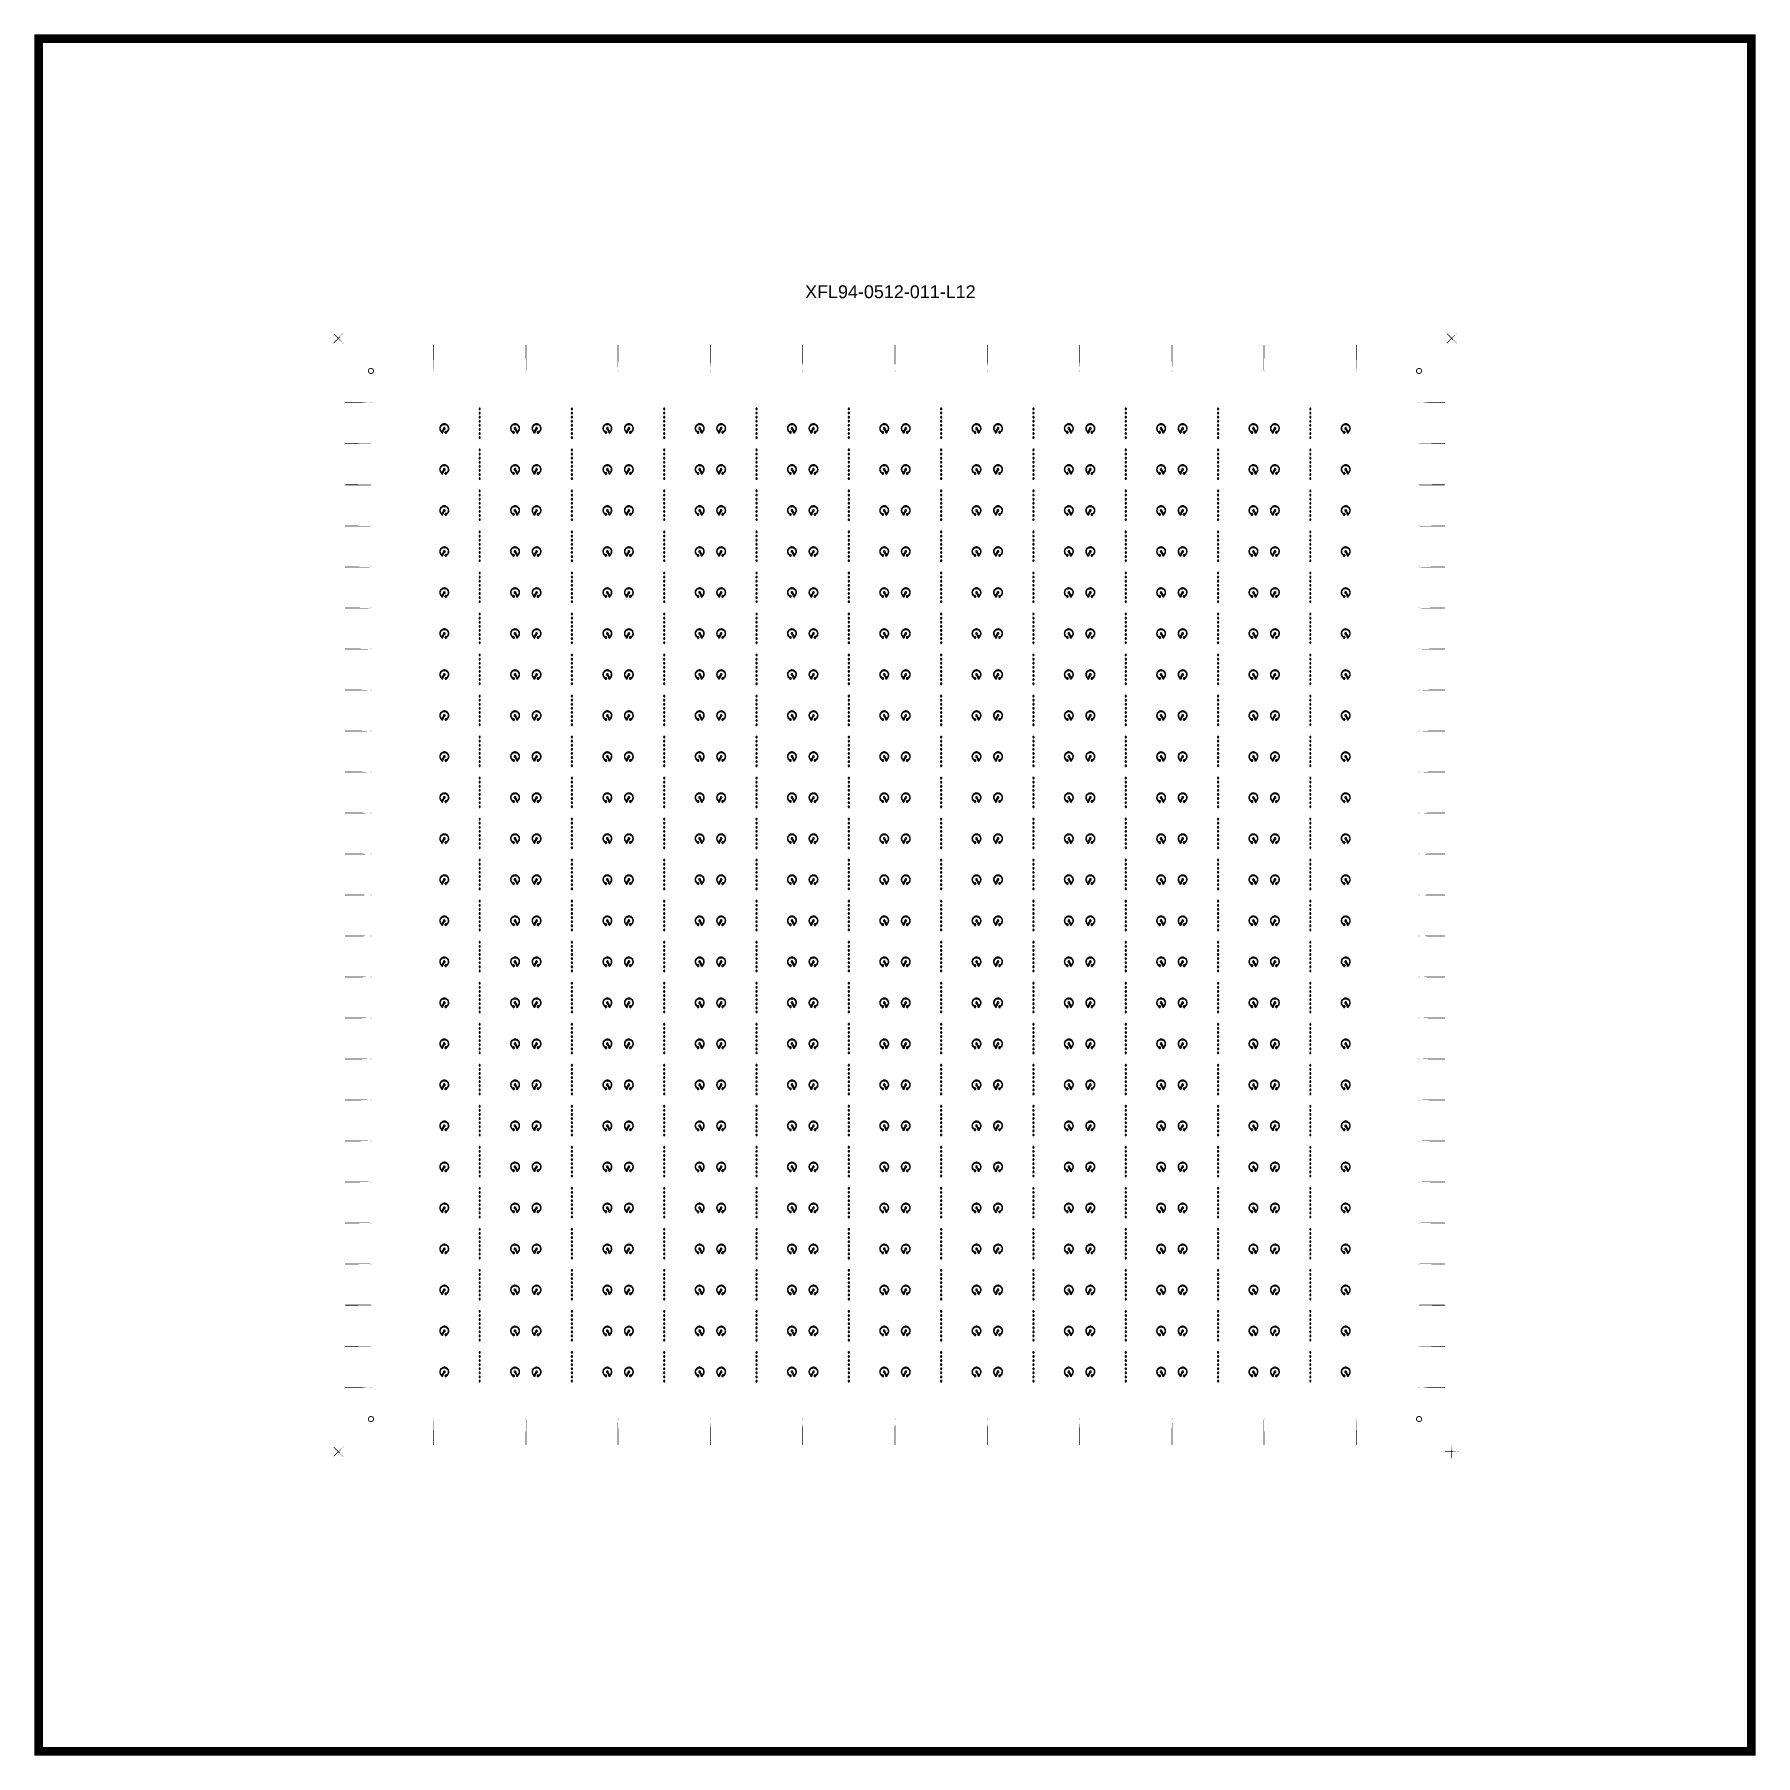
# Model space of a CAD drawing. Extents: x -100 to 100, y -100 to 100.
import ezdxf

# ---------------------------------------------------------------- set-up
doc = ezdxf.new("R2010")
doc.units = 0
doc.layers.get('0').update_dxf_attribs({"linetype": 'continuous'})
doc.layers.add('L12', color=7, linetype='continuous')
doc.styles.get("Standard").update_dxf_attribs({"font": 'ARIAL.TTF'})

msp = doc.modelspace()

# ---------------------------------------------------------------- texts
at = {"layer": 'L12'}
msp.add_text('XFL94-0512-011-L12', height=1.5, dxfattribs=at).set_placement((-10.5, 69.7))

# ---------------------------------------------------------------- blocks, each defined once
blk = doc.blocks.new('LDI_XFL94-0512-011_L12_B1')
at = {"layer": 'L12'}
for points in [[(-48.5, -53.34), (-48.51, -53.34), (-48.52, -53.34), (-48.53, -53.34), (-48.54, -53.35), (-48.55, -53.35), (-48.56, -53.36), (-48.56, -53.37), (-48.57, -53.38), (-48.57, -53.38), (-48.58, -53.39), (-48.58, -53.4), (-48.58, -53.41), (-48.58, -53.42), (-48.58, -53.43), (-48.57, -53.44), (-48.57, -53.45), (-48.56, -53.46), (-48.56, -53.47), (-48.55, -53.47), (-48.54, -53.48), (-48.53, -53.48), (-48.52, -53.49), (-48.51, -53.49), (-48.5, -53.49), (-48.49, -53.49), (-48.48, -53.49), (-48.47, -53.48), (-48.47, -53.48), (-48.46, -53.47), (-48.45, -53.47), (-48.44, -53.46), (-48.44, -53.45), (-48.43, -53.44), (-48.43, -53.43), (-48.43, -53.42), (-48.43, -53.41), (-48.43, -53.4), (-48.43, -53.39), (-48.43, -53.38), (-48.44, -53.38), (-48.44, -53.37), (-48.45, -53.36), (-48.46, -53.35), (-48.47, -53.35), (-48.47, -53.34), (-48.48, -53.34), (-48.49, -53.34), (-48.5, -53.34)], [(-48.5, -53.82), (-48.51, -53.82), (-48.52, -53.82), (-48.53, -53.82), (-48.54, -53.83), (-48.55, -53.83), (-48.56, -53.84), (-48.56, -53.85), (-48.57, -53.85), (-48.57, -53.86), (-48.58, -53.87), (-48.58, -53.88), (-48.58, -53.89), (-48.58, -53.9), (-48.58, -53.91), (-48.57, -53.92), (-48.57, -53.93), (-48.56, -53.94), (-48.56, -53.95), (-48.55, -53.95), (-48.54, -53.96), (-48.53, -53.96), (-48.52, -53.96), (-48.51, -53.97), (-48.5, -53.97), (-48.49, -53.97), (-48.48, -53.96), (-48.47, -53.96), (-48.47, -53.96), (-48.46, -53.95), (-48.45, -53.95), (-48.44, -53.94), (-48.44, -53.93), (-48.43, -53.92), (-48.43, -53.91), (-48.43, -53.9), (-48.43, -53.89), (-48.43, -53.88), (-48.43, -53.87), (-48.43, -53.86), (-48.44, -53.85), (-48.44, -53.85), (-48.45, -53.84), (-48.46, -53.83), (-48.47, -53.83), (-48.47, -53.82), (-48.48, -53.82), (-48.49, -53.82), (-48.5, -53.82)], [(-37.72, -53.34), (-37.73, -53.34), (-37.74, -53.34), (-37.75, -53.34), (-37.76, -53.35), (-37.77, -53.35), (-37.78, -53.36), (-37.78, -53.37), (-37.79, -53.38), (-37.79, -53.38), (-37.8, -53.39), (-37.8, -53.4), (-37.8, -53.41), (-37.8, -53.42), (-37.8, -53.43), (-37.79, -53.44), (-37.79, -53.45), (-37.78, -53.46), (-37.78, -53.47), (-37.77, -53.47), (-37.76, -53.48), (-37.75, -53.48), (-37.74, -53.49), (-37.73, -53.49), (-37.72, -53.49), (-37.71, -53.49), (-37.71, -53.49), (-37.7, -53.48), (-37.69, -53.48), (-37.68, -53.47), (-37.67, -53.47), (-37.67, -53.46), (-37.66, -53.45), (-37.66, -53.44), (-37.65, -53.43), (-37.65, -53.42), (-37.65, -53.41), (-37.65, -53.4), (-37.65, -53.39), (-37.66, -53.38), (-37.66, -53.38), (-37.67, -53.37), (-37.67, -53.36), (-37.68, -53.35), (-37.69, -53.35), (-37.7, -53.34), (-37.71, -53.34), (-37.71, -53.34), (-37.72, -53.34)], [(-37.72, -53.82), (-37.73, -53.82), (-37.74, -53.82), (-37.75, -53.82), (-37.76, -53.83), (-37.77, -53.83), (-37.78, -53.84), (-37.78, -53.85), (-37.79, -53.85), (-37.79, -53.86), (-37.8, -53.87), (-37.8, -53.88), (-37.8, -53.89), (-37.8, -53.9), (-37.8, -53.91), (-37.79, -53.92), (-37.79, -53.93), (-37.78, -53.94), (-37.78, -53.95), (-37.77, -53.95), (-37.76, -53.96), (-37.75, -53.96), (-37.74, -53.96), (-37.73, -53.97), (-37.72, -53.97), (-37.71, -53.97), (-37.71, -53.96), (-37.7, -53.96), (-37.69, -53.96), (-37.68, -53.95), (-37.67, -53.95), (-37.67, -53.94), (-37.66, -53.93), (-37.66, -53.92), (-37.65, -53.91), (-37.65, -53.9), (-37.65, -53.89), (-37.65, -53.88), (-37.65, -53.87), (-37.66, -53.86), (-37.66, -53.85), (-37.67, -53.85), (-37.67, -53.84), (-37.68, -53.83), (-37.69, -53.83), (-37.7, -53.82), (-37.71, -53.82), (-37.71, -53.82), (-37.72, -53.82)], [(-26.95, -53.34), (-26.96, -53.34), (-26.97, -53.34), (-26.97, -53.34), (-26.98, -53.35), (-26.99, -53.35), (-27, -53.36), (-27.01, -53.37), (-27.01, -53.38), (-27.02, -53.38), (-27.02, -53.39), (-27.02, -53.4), (-27.02, -53.41), (-27.02, -53.42), (-27.02, -53.43), (-27.02, -53.44), (-27.01, -53.45), (-27.01, -53.46), (-27, -53.47), (-26.99, -53.47), (-26.98, -53.48), (-26.97, -53.48), (-26.97, -53.49), (-26.96, -53.49), (-26.95, -53.49), (-26.94, -53.49), (-26.93, -53.49), (-26.92, -53.48), (-26.91, -53.48), (-26.9, -53.47), (-26.89, -53.47), (-26.89, -53.46), (-26.88, -53.45), (-26.88, -53.44), (-26.87, -53.43), (-26.87, -53.42), (-26.87, -53.41), (-26.87, -53.4), (-26.87, -53.39), (-26.88, -53.38), (-26.88, -53.38), (-26.89, -53.37), (-26.89, -53.36), (-26.9, -53.35), (-26.91, -53.35), (-26.92, -53.34), (-26.93, -53.34), (-26.94, -53.34), (-26.95, -53.34)], [(-26.95, -53.82), (-26.96, -53.82), (-26.97, -53.82), (-26.97, -53.82), (-26.98, -53.83), (-26.99, -53.83), (-27, -53.84), (-27.01, -53.85), (-27.01, -53.85), (-27.02, -53.86), (-27.02, -53.87), (-27.02, -53.88), (-27.02, -53.89), (-27.02, -53.9), (-27.02, -53.91), (-27.02, -53.92), (-27.01, -53.93), (-27.01, -53.94), (-27, -53.95), (-26.99, -53.95), (-26.98, -53.96), (-26.97, -53.96), (-26.97, -53.96), (-26.96, -53.97), (-26.95, -53.97), (-26.94, -53.97), (-26.93, -53.96), (-26.92, -53.96), (-26.91, -53.96), (-26.9, -53.95), (-26.89, -53.95), (-26.89, -53.94), (-26.88, -53.93), (-26.88, -53.92), (-26.87, -53.91), (-26.87, -53.9), (-26.87, -53.89), (-26.87, -53.88), (-26.87, -53.87), (-26.88, -53.86), (-26.88, -53.85), (-26.89, -53.85), (-26.89, -53.84), (-26.9, -53.83), (-26.91, -53.83), (-26.92, -53.82), (-26.93, -53.82), (-26.94, -53.82), (-26.95, -53.82)], [(-16.17, -53.34), (-16.18, -53.34), (-16.19, -53.34), (-16.2, -53.34), (-16.21, -53.35), (-16.21, -53.35), (-16.22, -53.36), (-16.23, -53.37), (-16.23, -53.38), (-16.24, -53.38), (-16.24, -53.39), (-16.24, -53.4), (-16.24, -53.41), (-16.24, -53.42), (-16.24, -53.43), (-16.24, -53.44), (-16.23, -53.45), (-16.23, -53.46), (-16.22, -53.47), (-16.21, -53.47), (-16.21, -53.48), (-16.2, -53.48), (-16.19, -53.49), (-16.18, -53.49), (-16.17, -53.49), (-16.16, -53.49), (-16.15, -53.49), (-16.14, -53.48), (-16.13, -53.48), (-16.12, -53.47), (-16.11, -53.47), (-16.11, -53.46), (-16.1, -53.45), (-16.1, -53.44), (-16.1, -53.43), (-16.09, -53.42), (-16.09, -53.41), (-16.09, -53.4), (-16.1, -53.39), (-16.1, -53.38), (-16.1, -53.38), (-16.11, -53.37), (-16.11, -53.36), (-16.12, -53.35), (-16.13, -53.35), (-16.14, -53.34), (-16.15, -53.34), (-16.16, -53.34), (-16.17, -53.34)], [(-16.17, -53.82), (-16.18, -53.82), (-16.19, -53.82), (-16.2, -53.82), (-16.21, -53.83), (-16.21, -53.83), (-16.22, -53.84), (-16.23, -53.85), (-16.23, -53.85), (-16.24, -53.86), (-16.24, -53.87), (-16.24, -53.88), (-16.24, -53.89), (-16.24, -53.9), (-16.24, -53.91), (-16.24, -53.92), (-16.23, -53.93), (-16.23, -53.94), (-16.22, -53.95), (-16.21, -53.95), (-16.21, -53.96), (-16.2, -53.96), (-16.19, -53.96), (-16.18, -53.97), (-16.17, -53.97), (-16.16, -53.97), (-16.15, -53.96), (-16.14, -53.96), (-16.13, -53.96), (-16.12, -53.95), (-16.11, -53.95), (-16.11, -53.94), (-16.1, -53.93), (-16.1, -53.92), (-16.1, -53.91), (-16.09, -53.9), (-16.09, -53.89), (-16.09, -53.88), (-16.1, -53.87), (-16.1, -53.86), (-16.1, -53.85), (-16.11, -53.85), (-16.11, -53.84), (-16.12, -53.83), (-16.13, -53.83), (-16.14, -53.82), (-16.15, -53.82), (-16.16, -53.82), (-16.17, -53.82)], [(-5.39, -53.34), (-5.4, -53.34), (-5.41, -53.34), (-5.42, -53.34), (-5.43, -53.35), (-5.43, -53.35), (-5.44, -53.36), (-5.45, -53.37), (-5.45, -53.38), (-5.46, -53.38), (-5.46, -53.39), (-5.46, -53.4), (-5.46, -53.41), (-5.46, -53.42), (-5.46, -53.43), (-5.46, -53.44), (-5.45, -53.45), (-5.45, -53.46), (-5.44, -53.47), (-5.43, -53.47), (-5.43, -53.48), (-5.42, -53.48), (-5.41, -53.49), (-5.4, -53.49), (-5.39, -53.49), (-5.38, -53.49), (-5.37, -53.49), (-5.36, -53.48), (-5.35, -53.48), (-5.34, -53.47), (-5.34, -53.47), (-5.33, -53.46), (-5.32, -53.45), (-5.32, -53.44), (-5.32, -53.43), (-5.31, -53.42), (-5.31, -53.41), (-5.31, -53.4), (-5.32, -53.39), (-5.32, -53.38), (-5.32, -53.38), (-5.33, -53.37), (-5.34, -53.36), (-5.34, -53.35), (-5.35, -53.35), (-5.36, -53.34), (-5.37, -53.34), (-5.38, -53.34), (-5.39, -53.34)], [(-5.39, -53.82), (-5.4, -53.82), (-5.41, -53.82), (-5.42, -53.82), (-5.43, -53.83), (-5.43, -53.83), (-5.44, -53.84), (-5.45, -53.85), (-5.45, -53.85), (-5.46, -53.86), (-5.46, -53.87), (-5.46, -53.88), (-5.46, -53.89), (-5.46, -53.9), (-5.46, -53.91), (-5.46, -53.92), (-5.45, -53.93), (-5.45, -53.94), (-5.44, -53.95), (-5.43, -53.95), (-5.43, -53.96), (-5.42, -53.96), (-5.41, -53.96), (-5.4, -53.97), (-5.39, -53.97), (-5.38, -53.97), (-5.37, -53.96), (-5.36, -53.96), (-5.35, -53.96), (-5.34, -53.95), (-5.34, -53.95), (-5.33, -53.94), (-5.32, -53.93), (-5.32, -53.92), (-5.32, -53.91), (-5.31, -53.9), (-5.31, -53.89), (-5.31, -53.88), (-5.32, -53.87), (-5.32, -53.86), (-5.32, -53.85), (-5.33, -53.85), (-5.34, -53.84), (-5.34, -53.83), (-5.35, -53.83), (-5.36, -53.82), (-5.37, -53.82), (-5.38, -53.82), (-5.39, -53.82)], [(5.39, -53.34), (5.38, -53.34), (5.37, -53.34), (5.36, -53.34), (5.35, -53.35), (5.34, -53.35), (5.34, -53.36), (5.33, -53.37), (5.32, -53.38), (5.32, -53.38), (5.32, -53.39), (5.31, -53.4), (5.31, -53.41), (5.31, -53.42), (5.32, -53.43), (5.32, -53.44), (5.32, -53.45), (5.33, -53.46), (5.34, -53.47), (5.34, -53.47), (5.35, -53.48), (5.36, -53.48), (5.37, -53.49), (5.38, -53.49), (5.39, -53.49), (5.4, -53.49), (5.41, -53.49), (5.42, -53.48), (5.43, -53.48), (5.43, -53.47), (5.44, -53.47), (5.45, -53.46), (5.45, -53.45), (5.46, -53.44), (5.46, -53.43), (5.46, -53.42), (5.46, -53.41), (5.46, -53.4), (5.46, -53.39), (5.46, -53.38), (5.45, -53.38), (5.45, -53.37), (5.44, -53.36), (5.43, -53.35), (5.43, -53.35), (5.42, -53.34), (5.41, -53.34), (5.4, -53.34), (5.39, -53.34)], [(5.39, -53.82), (5.38, -53.82), (5.37, -53.82), (5.36, -53.82), (5.35, -53.83), (5.34, -53.83), (5.34, -53.84), (5.33, -53.85), (5.32, -53.85), (5.32, -53.86), (5.32, -53.87), (5.31, -53.88), (5.31, -53.89), (5.31, -53.9), (5.32, -53.91), (5.32, -53.92), (5.32, -53.93), (5.33, -53.94), (5.34, -53.95), (5.34, -53.95), (5.35, -53.96), (5.36, -53.96), (5.37, -53.96), (5.38, -53.97), (5.39, -53.97), (5.4, -53.97), (5.41, -53.96), (5.42, -53.96), (5.43, -53.96), (5.43, -53.95), (5.44, -53.95), (5.45, -53.94), (5.45, -53.93), (5.46, -53.92), (5.46, -53.91), (5.46, -53.9), (5.46, -53.89), (5.46, -53.88), (5.46, -53.87), (5.46, -53.86), (5.45, -53.85), (5.45, -53.85), (5.44, -53.84), (5.43, -53.83), (5.43, -53.83), (5.42, -53.82), (5.41, -53.82), (5.4, -53.82), (5.39, -53.82)], [(16.17, -53.34), (16.16, -53.34), (16.15, -53.34), (16.14, -53.34), (16.13, -53.35), (16.12, -53.35), (16.11, -53.36), (16.11, -53.37), (16.1, -53.38), (16.1, -53.38), (16.1, -53.39), (16.09, -53.4), (16.09, -53.41), (16.09, -53.42), (16.1, -53.43), (16.1, -53.44), (16.1, -53.45), (16.11, -53.46), (16.11, -53.47), (16.12, -53.47), (16.13, -53.48), (16.14, -53.48), (16.15, -53.49), (16.16, -53.49), (16.17, -53.49), (16.18, -53.49), (16.19, -53.49), (16.2, -53.48), (16.21, -53.48), (16.21, -53.47), (16.22, -53.47), (16.23, -53.46), (16.23, -53.45), (16.24, -53.44), (16.24, -53.43), (16.24, -53.42), (16.24, -53.41), (16.24, -53.4), (16.24, -53.39), (16.24, -53.38), (16.23, -53.38), (16.23, -53.37), (16.22, -53.36), (16.21, -53.35), (16.21, -53.35), (16.2, -53.34), (16.19, -53.34), (16.18, -53.34), (16.17, -53.34)], [(16.17, -53.82), (16.16, -53.82), (16.15, -53.82), (16.14, -53.82), (16.13, -53.83), (16.12, -53.83), (16.11, -53.84), (16.11, -53.85), (16.1, -53.85), (16.1, -53.86), (16.1, -53.87), (16.09, -53.88), (16.09, -53.89), (16.09, -53.9), (16.1, -53.91), (16.1, -53.92), (16.1, -53.93), (16.11, -53.94), (16.11, -53.95), (16.12, -53.95), (16.13, -53.96), (16.14, -53.96), (16.15, -53.96), (16.16, -53.97), (16.17, -53.97), (16.18, -53.97), (16.19, -53.96), (16.2, -53.96), (16.21, -53.96), (16.21, -53.95), (16.22, -53.95), (16.23, -53.94), (16.23, -53.93), (16.24, -53.92), (16.24, -53.91), (16.24, -53.9), (16.24, -53.89), (16.24, -53.88), (16.24, -53.87), (16.24, -53.86), (16.23, -53.85), (16.23, -53.85), (16.22, -53.84), (16.21, -53.83), (16.21, -53.83), (16.2, -53.82), (16.19, -53.82), (16.18, -53.82), (16.17, -53.82)], [(26.95, -53.34), (26.94, -53.34), (26.93, -53.34), (26.92, -53.34), (26.91, -53.35), (26.9, -53.35), (26.89, -53.36), (26.89, -53.37), (26.88, -53.38), (26.88, -53.38), (26.87, -53.39), (26.87, -53.4), (26.87, -53.41), (26.87, -53.42), (26.87, -53.43), (26.88, -53.44), (26.88, -53.45), (26.89, -53.46), (26.89, -53.47), (26.9, -53.47), (26.91, -53.48), (26.92, -53.48), (26.93, -53.49), (26.94, -53.49), (26.95, -53.49), (26.96, -53.49), (26.97, -53.49), (26.97, -53.48), (26.98, -53.48), (26.99, -53.47), (27, -53.47), (27.01, -53.46), (27.01, -53.45), (27.02, -53.44), (27.02, -53.43), (27.02, -53.42), (27.02, -53.41), (27.02, -53.4), (27.02, -53.39), (27.02, -53.38), (27.01, -53.38), (27.01, -53.37), (27, -53.36), (26.99, -53.35), (26.98, -53.35), (26.97, -53.34), (26.97, -53.34), (26.96, -53.34), (26.95, -53.34)], [(26.95, -53.82), (26.94, -53.82), (26.93, -53.82), (26.92, -53.82), (26.91, -53.83), (26.9, -53.83), (26.89, -53.84), (26.89, -53.85), (26.88, -53.85), (26.88, -53.86), (26.87, -53.87), (26.87, -53.88), (26.87, -53.89), (26.87, -53.9), (26.87, -53.91), (26.88, -53.92), (26.88, -53.93), (26.89, -53.94), (26.89, -53.95), (26.9, -53.95), (26.91, -53.96), (26.92, -53.96), (26.93, -53.96), (26.94, -53.97), (26.95, -53.97), (26.96, -53.97), (26.97, -53.96), (26.97, -53.96), (26.98, -53.96), (26.99, -53.95), (27, -53.95), (27.01, -53.94), (27.01, -53.93), (27.02, -53.92), (27.02, -53.91), (27.02, -53.9), (27.02, -53.89), (27.02, -53.88), (27.02, -53.87), (27.02, -53.86), (27.01, -53.85), (27.01, -53.85), (27, -53.84), (26.99, -53.83), (26.98, -53.83), (26.97, -53.82), (26.97, -53.82), (26.96, -53.82), (26.95, -53.82)], [(37.72, -53.34), (37.71, -53.34), (37.71, -53.34), (37.7, -53.34), (37.69, -53.35), (37.68, -53.35), (37.67, -53.36), (37.67, -53.37), (37.66, -53.38), (37.66, -53.38), (37.65, -53.39), (37.65, -53.4), (37.65, -53.41), (37.65, -53.42), (37.65, -53.43), (37.66, -53.44), (37.66, -53.45), (37.67, -53.46), (37.67, -53.47), (37.68, -53.47), (37.69, -53.48), (37.7, -53.48), (37.71, -53.49), (37.71, -53.49), (37.72, -53.49), (37.73, -53.49), (37.74, -53.49), (37.75, -53.48), (37.76, -53.48), (37.77, -53.47), (37.78, -53.47), (37.78, -53.46), (37.79, -53.45), (37.79, -53.44), (37.8, -53.43), (37.8, -53.42), (37.8, -53.41), (37.8, -53.4), (37.8, -53.39), (37.79, -53.38), (37.79, -53.38), (37.78, -53.37), (37.78, -53.36), (37.77, -53.35), (37.76, -53.35), (37.75, -53.34), (37.74, -53.34), (37.73, -53.34), (37.72, -53.34)], [(37.72, -53.82), (37.71, -53.82), (37.71, -53.82), (37.7, -53.82), (37.69, -53.83), (37.68, -53.83), (37.67, -53.84), (37.67, -53.85), (37.66, -53.85), (37.66, -53.86), (37.65, -53.87), (37.65, -53.88), (37.65, -53.89), (37.65, -53.9), (37.65, -53.91), (37.66, -53.92), (37.66, -53.93), (37.67, -53.94), (37.67, -53.95), (37.68, -53.95), (37.69, -53.96), (37.7, -53.96), (37.71, -53.96), (37.71, -53.97), (37.72, -53.97), (37.73, -53.97), (37.74, -53.96), (37.75, -53.96), (37.76, -53.96), (37.77, -53.95), (37.78, -53.95), (37.78, -53.94), (37.79, -53.93), (37.79, -53.92), (37.8, -53.91), (37.8, -53.9), (37.8, -53.89), (37.8, -53.88), (37.8, -53.87), (37.79, -53.86), (37.79, -53.85), (37.78, -53.85), (37.78, -53.84), (37.77, -53.83), (37.76, -53.83), (37.75, -53.82), (37.74, -53.82), (37.73, -53.82), (37.72, -53.82)], [(48.5, -53.34), (48.49, -53.34), (48.48, -53.34), (48.47, -53.34), (48.47, -53.35), (48.46, -53.35), (48.45, -53.36), (48.44, -53.37), (48.44, -53.38), (48.43, -53.38), (48.43, -53.39), (48.43, -53.4), (48.43, -53.41), (48.43, -53.42), (48.43, -53.43), (48.43, -53.44), (48.44, -53.45), (48.44, -53.46), (48.45, -53.47), (48.46, -53.47), (48.47, -53.48), (48.47, -53.48), (48.48, -53.49), (48.49, -53.49), (48.5, -53.49), (48.51, -53.49), (48.52, -53.49), (48.53, -53.48), (48.54, -53.48), (48.55, -53.47), (48.56, -53.47), (48.56, -53.46), (48.57, -53.45), (48.57, -53.44), (48.58, -53.43), (48.58, -53.42), (48.58, -53.41), (48.58, -53.4), (48.58, -53.39), (48.57, -53.38), (48.57, -53.38), (48.56, -53.37), (48.56, -53.36), (48.55, -53.35), (48.54, -53.35), (48.53, -53.34), (48.52, -53.34), (48.51, -53.34), (48.5, -53.34)], [(48.5, -53.82), (48.49, -53.82), (48.48, -53.82), (48.47, -53.82), (48.47, -53.83), (48.46, -53.83), (48.45, -53.84), (48.44, -53.85), (48.44, -53.85), (48.43, -53.86), (48.43, -53.87), (48.43, -53.88), (48.43, -53.89), (48.43, -53.9), (48.43, -53.91), (48.43, -53.92), (48.44, -53.93), (48.44, -53.94), (48.45, -53.95), (48.46, -53.95), (48.47, -53.96), (48.47, -53.96), (48.48, -53.96), (48.49, -53.97), (48.5, -53.97), (48.51, -53.97), (48.52, -53.96), (48.53, -53.96), (48.54, -53.96), (48.55, -53.95), (48.56, -53.95), (48.56, -53.94), (48.57, -53.93), (48.57, -53.92), (48.58, -53.91), (48.58, -53.9), (48.58, -53.89), (48.58, -53.88), (48.58, -53.87), (48.57, -53.86), (48.57, -53.85), (48.56, -53.85), (48.56, -53.84), (48.55, -53.83), (48.54, -53.83), (48.53, -53.82), (48.52, -53.82), (48.51, -53.82), (48.5, -53.82)], [(-52.4, -56.09), (-52.42, -56.07), (-52.45, -56.06), (-52.48, -56.06), (-52.51, -56.07), (-52.53, -56.09), (-52.55, -56.11), (-52.56, -56.14), (-52.56, -56.17), (-52.55, -56.2), (-52.53, -56.22), (-52.51, -56.24), (-52.48, -56.25), (-52.45, -56.25), (-52.42, -56.24), (-52.4, -56.23), (-52.38, -56.2), (-52.37, -56.17), (-52.37, -56.14), (-52.31, -56.1), (-52.26, -56.06), (-52.21, -56.01), (-52.18, -55.95), (-52.15, -55.88), (-52.12, -55.82), (-52.11, -55.75), (-52.11, -55.68), (-52.11, -55.61), (-52.13, -55.54), (-52.15, -55.47), (-52.19, -55.41), (-52.23, -55.36), (-52.27, -55.3), (-52.33, -55.26), (-52.39, -55.22), (-52.45, -55.19), (-52.52, -55.17), (-52.59, -55.16), (-52.66, -55.16), (-52.73, -55.17), (-52.8, -55.19), (-52.86, -55.21), (-52.92, -55.25), (-52.98, -55.29), (-53.03, -55.34), (-53.07, -55.39), (-53.11, -55.45), (-53.13, -55.52), (-53.15, -55.59), (-53.16, -55.66), (-53.16, -55.73), (-53.15, -55.8), (-53.13, -55.86), (-53.1, -55.93), (-53.07, -55.99), (-53.03, -56.04), (-52.97, -56.09), (-52.98, -56.12), (-52.98, -56.15), (-52.96, -56.17), (-52.94, -56.19), (-52.92, -56.21), (-52.89, -56.21), (-52.87, -56.21), (-52.84, -56.2), (-52.82, -56.19), (-52.8, -56.17), (-52.79, -56.14), (-52.79, -56.11), (-52.79, -56.08), (-52.62, -55.78), (-52.59, -55.77), (-52.57, -55.76), (-52.55, -55.73), (-52.54, -55.71), (-52.54, -55.68), (-52.55, -55.65), (-52.56, -55.62), (-52.59, -55.61), (-52.61, -55.6), (-52.64, -55.59), (-52.67, -55.6), (-52.7, -55.62), (-52.72, -55.64), (-52.73, -55.67), (-52.73, -55.69), (-52.72, -55.72), (-52.9, -56.02), (-52.92, -56.03), (-52.94, -56.04), (-52.99, -56), (-53.03, -55.94), (-53.06, -55.89), (-53.08, -55.83), (-53.1, -55.76), (-53.1, -55.7), (-53.1, -55.63), (-53.09, -55.57), (-53.06, -55.51), (-53.04, -55.45), (-53, -55.4), (-52.95, -55.35), (-52.9, -55.31), (-52.85, -55.27), (-52.79, -55.25), (-52.72, -55.23), (-52.66, -55.22), (-52.59, -55.22), (-52.53, -55.23), (-52.47, -55.25), (-52.41, -55.28), (-52.35, -55.32), (-52.3, -55.36), (-52.26, -55.41), (-52.23, -55.46), (-52.2, -55.52), (-52.18, -55.58), (-52.17, -55.65), (-52.17, -55.71), (-52.18, -55.78), (-52.19, -55.84), (-52.22, -55.9), (-52.25, -55.96), (-52.29, -56.01), (-52.34, -56.05), (-52.4, -56.09)], [(-48.5, -54.3), (-48.51, -54.3), (-48.52, -54.3), (-48.53, -54.3), (-48.54, -54.31), (-48.55, -54.31), (-48.56, -54.32), (-48.56, -54.33), (-48.57, -54.33), (-48.57, -54.34), (-48.58, -54.35), (-48.58, -54.36), (-48.58, -54.37), (-48.58, -54.38), (-48.58, -54.39), (-48.57, -54.4), (-48.57, -54.41), (-48.56, -54.42), (-48.56, -54.42), (-48.55, -54.43), (-48.54, -54.44), (-48.53, -54.44), (-48.52, -54.44), (-48.51, -54.45), (-48.5, -54.45), (-48.49, -54.45), (-48.48, -54.44), (-48.47, -54.44), (-48.47, -54.44), (-48.46, -54.43), (-48.45, -54.42), (-48.44, -54.42), (-48.44, -54.41), (-48.43, -54.4), (-48.43, -54.39), (-48.43, -54.38), (-48.43, -54.37), (-48.43, -54.36), (-48.43, -54.35), (-48.43, -54.34), (-48.44, -54.33), (-48.44, -54.33), (-48.45, -54.32), (-48.46, -54.31), (-48.47, -54.31), (-48.47, -54.3), (-48.48, -54.3), (-48.49, -54.3), (-48.5, -54.3)], [(-48.5, -54.78), (-48.51, -54.78), (-48.52, -54.78), (-48.53, -54.78), (-48.54, -54.79), (-48.55, -54.79), (-48.56, -54.8), (-48.56, -54.8), (-48.57, -54.81), (-48.57, -54.82), (-48.58, -54.83), (-48.58, -54.84), (-48.58, -54.85), (-48.58, -54.86), (-48.58, -54.87), (-48.57, -54.88), (-48.57, -54.89), (-48.56, -54.9), (-48.56, -54.9), (-48.55, -54.91), (-48.54, -54.92), (-48.53, -54.92), (-48.52, -54.92), (-48.51, -54.92), (-48.5, -54.93), (-48.49, -54.92), (-48.48, -54.92), (-48.47, -54.92), (-48.47, -54.92), (-48.46, -54.91), (-48.45, -54.9), (-48.44, -54.9), (-48.44, -54.89), (-48.43, -54.88), (-48.43, -54.87), (-48.43, -54.86), (-48.43, -54.85), (-48.43, -54.84), (-48.43, -54.83), (-48.43, -54.82), (-48.44, -54.81), (-48.44, -54.8), (-48.45, -54.8), (-48.46, -54.79), (-48.47, -54.79), (-48.47, -54.78), (-48.48, -54.78), (-48.49, -54.78), (-48.5, -54.78)], [(-48.5, -55.25), (-48.51, -55.25), (-48.52, -55.26), (-48.53, -55.26), (-48.54, -55.26), (-48.55, -55.27), (-48.56, -55.28), (-48.56, -55.28), (-48.57, -55.29), (-48.57, -55.3), (-48.58, -55.31), (-48.58, -55.32), (-48.58, -55.33), (-48.58, -55.34), (-48.58, -55.35), (-48.57, -55.36), (-48.57, -55.37), (-48.56, -55.37), (-48.56, -55.38), (-48.55, -55.39), (-48.54, -55.39), (-48.53, -55.4), (-48.52, -55.4), (-48.51, -55.4), (-48.5, -55.4), (-48.49, -55.4), (-48.48, -55.4), (-48.47, -55.4), (-48.47, -55.39), (-48.46, -55.39), (-48.45, -55.38), (-48.44, -55.37), (-48.44, -55.37), (-48.43, -55.36), (-48.43, -55.35), (-48.43, -55.34), (-48.43, -55.33), (-48.43, -55.32), (-48.43, -55.31), (-48.43, -55.3), (-48.44, -55.29), (-48.44, -55.28), (-48.45, -55.28), (-48.46, -55.27), (-48.47, -55.26), (-48.47, -55.26), (-48.48, -55.26), (-48.49, -55.25), (-48.5, -55.25)], [(-48.5, -55.73), (-48.51, -55.73), (-48.52, -55.74), (-48.53, -55.74), (-48.54, -55.74), (-48.55, -55.75), (-48.56, -55.76), (-48.56, -55.76), (-48.57, -55.77), (-48.57, -55.78), (-48.58, -55.79), (-48.58, -55.8), (-48.58, -55.81), (-48.58, -55.82), (-48.58, -55.83), (-48.57, -55.84), (-48.57, -55.85), (-48.56, -55.85), (-48.56, -55.86), (-48.55, -55.87), (-48.54, -55.87), (-48.53, -55.88), (-48.52, -55.88), (-48.51, -55.88), (-48.5, -55.88), (-48.49, -55.88), (-48.48, -55.88), (-48.47, -55.88), (-48.47, -55.87), (-48.46, -55.87), (-48.45, -55.86), (-48.44, -55.85), (-48.44, -55.85), (-48.43, -55.84), (-48.43, -55.83), (-48.43, -55.82), (-48.43, -55.81), (-48.43, -55.8), (-48.43, -55.79), (-48.43, -55.78), (-48.44, -55.77), (-48.44, -55.76), (-48.45, -55.76), (-48.46, -55.75), (-48.47, -55.74), (-48.47, -55.74), (-48.48, -55.74), (-48.49, -55.73), (-48.5, -55.73)], [(-48.5, -56.21), (-48.51, -56.21), (-48.52, -56.21), (-48.53, -56.22), (-48.54, -56.22), (-48.55, -56.23), (-48.56, -56.23), (-48.56, -56.24), (-48.57, -56.25), (-48.57, -56.26), (-48.58, -56.27), (-48.58, -56.28), (-48.58, -56.29), (-48.58, -56.3), (-48.58, -56.31), (-48.57, -56.32), (-48.57, -56.32), (-48.56, -56.33), (-48.56, -56.34), (-48.55, -56.35), (-48.54, -56.35), (-48.53, -56.36), (-48.52, -56.36), (-48.51, -56.36), (-48.5, -56.36), (-48.49, -56.36), (-48.48, -56.36), (-48.47, -56.36), (-48.47, -56.35), (-48.46, -56.35), (-48.45, -56.34), (-48.44, -56.33), (-48.44, -56.32), (-48.43, -56.32), (-48.43, -56.31), (-48.43, -56.3), (-48.43, -56.29), (-48.43, -56.28), (-48.43, -56.27), (-48.43, -56.26), (-48.44, -56.25), (-48.44, -56.24), (-48.45, -56.23), (-48.46, -56.23), (-48.47, -56.22), (-48.47, -56.22), (-48.48, -56.21), (-48.49, -56.21), (-48.5, -56.21)], [(-44.07, -56.04), (-44.09, -56.03), (-44.11, -56.02), (-44.28, -55.72), (-44.28, -55.69), (-44.28, -55.67), (-44.29, -55.64), (-44.31, -55.62), (-44.33, -55.6), (-44.36, -55.59), (-44.39, -55.6), (-44.42, -55.61), (-44.44, -55.62), (-44.46, -55.65), (-44.47, -55.68), (-44.47, -55.71), (-44.46, -55.73), (-44.44, -55.76), (-44.41, -55.77), (-44.39, -55.78), (-44.21, -56.08), (-44.22, -56.11), (-44.22, -56.14), (-44.21, -56.17), (-44.19, -56.19), (-44.17, -56.2), (-44.14, -56.21), (-44.11, -56.21), (-44.09, -56.21), (-44.06, -56.19), (-44.04, -56.17), (-44.03, -56.15), (-44.03, -56.12), (-44.03, -56.09), (-43.98, -56.04), (-43.94, -55.99), (-43.9, -55.93), (-43.87, -55.86), (-43.86, -55.8), (-43.85, -55.73), (-43.85, -55.66), (-43.85, -55.59), (-43.87, -55.52), (-43.9, -55.45), (-43.93, -55.39), (-43.98, -55.34), (-44.03, -55.29), (-44.08, -55.25), (-44.14, -55.21), (-44.21, -55.19), (-44.28, -55.17), (-44.35, -55.16), (-44.42, -55.16), (-44.49, -55.17), (-44.55, -55.19), (-44.62, -55.22), (-44.68, -55.26), (-44.73, -55.3), (-44.78, -55.36), (-44.82, -55.41), (-44.85, -55.47), (-44.88, -55.54), (-44.89, -55.61), (-44.9, -55.68), (-44.89, -55.75), (-44.88, -55.82), (-44.86, -55.88), (-44.83, -55.95), (-44.79, -56.01), (-44.75, -56.06), (-44.69, -56.1), (-44.64, -56.14), (-44.64, -56.17), (-44.63, -56.2), (-44.61, -56.23), (-44.58, -56.24), (-44.55, -56.25), (-44.52, -56.25), (-44.5, -56.24), (-44.47, -56.22), (-44.45, -56.2), (-44.45, -56.17), (-44.45, -56.14), (-44.46, -56.11), (-44.48, -56.09), (-44.5, -56.07), (-44.53, -56.06), (-44.56, -56.06), (-44.59, -56.07), (-44.61, -56.09), (-44.66, -56.05), (-44.71, -56.01), (-44.75, -55.96), (-44.79, -55.9), (-44.81, -55.84), (-44.83, -55.78), (-44.84, -55.71), (-44.84, -55.65), (-44.83, -55.58), (-44.81, -55.52), (-44.78, -55.46), (-44.74, -55.41), (-44.7, -55.36), (-44.65, -55.32), (-44.6, -55.28), (-44.54, -55.25), (-44.48, -55.23), (-44.41, -55.22), (-44.35, -55.22), (-44.28, -55.23), (-44.22, -55.25), (-44.16, -55.27), (-44.1, -55.31), (-44.05, -55.35), (-44.01, -55.4), (-43.97, -55.45), (-43.94, -55.51), (-43.92, -55.57), (-43.91, -55.63), (-43.9, -55.7), (-43.91, -55.76), (-43.92, -55.83), (-43.95, -55.89), (-43.98, -55.94), (-44.02, -56), (-44.07, -56.04)], [(-41.62, -56.09), (-41.64, -56.07), (-41.67, -56.06), (-41.7, -56.06), (-41.73, -56.07), (-41.75, -56.09), (-41.77, -56.11), (-41.78, -56.14), (-41.78, -56.17), (-41.77, -56.2), (-41.76, -56.22), (-41.73, -56.24), (-41.7, -56.25), (-41.67, -56.25), (-41.65, -56.24), (-41.62, -56.23), (-41.6, -56.2), (-41.59, -56.17), (-41.59, -56.14), (-41.53, -56.1), (-41.48, -56.06), (-41.44, -56.01), (-41.4, -55.95), (-41.37, -55.88), (-41.35, -55.82), (-41.33, -55.75), (-41.33, -55.68), (-41.34, -55.61), (-41.35, -55.54), (-41.38, -55.47), (-41.41, -55.41), (-41.45, -55.36), (-41.5, -55.3), (-41.55, -55.26), (-41.61, -55.22), (-41.67, -55.19), (-41.74, -55.17), (-41.81, -55.16), (-41.88, -55.16), (-41.95, -55.17), (-42.02, -55.19), (-42.08, -55.21), (-42.14, -55.25), (-42.2, -55.29), (-42.25, -55.34), (-42.29, -55.39), (-42.33, -55.45), (-42.36, -55.52), (-42.37, -55.59), (-42.38, -55.66), (-42.38, -55.73), (-42.37, -55.8), (-42.35, -55.86), (-42.33, -55.93), (-42.29, -55.99), (-42.25, -56.04), (-42.2, -56.09), (-42.2, -56.12), (-42.2, -56.15), (-42.18, -56.17), (-42.17, -56.19), (-42.14, -56.21), (-42.12, -56.21), (-42.09, -56.21), (-42.06, -56.2), (-42.04, -56.19), (-42.02, -56.17), (-42.01, -56.14), (-42.01, -56.11), (-42.02, -56.08), (-41.84, -55.78), (-41.81, -55.77), (-41.79, -55.76), (-41.77, -55.73), (-41.76, -55.71), (-41.76, -55.68), (-41.77, -55.65), (-41.79, -55.62), (-41.81, -55.61), (-41.84, -55.6), (-41.87, -55.59), (-41.89, -55.6), (-41.92, -55.62), (-41.94, -55.64), (-41.95, -55.67), (-41.95, -55.69), (-41.95, -55.72), (-42.12, -56.02), (-42.14, -56.03), (-42.16, -56.04), (-42.21, -56), (-42.25, -55.94), (-42.28, -55.89), (-42.3, -55.83), (-42.32, -55.76), (-42.32, -55.7), (-42.32, -55.63), (-42.31, -55.57), (-42.29, -55.51), (-42.26, -55.45), (-42.22, -55.4), (-42.18, -55.35), (-42.12, -55.31), (-42.07, -55.27), (-42.01, -55.25), (-41.95, -55.23), (-41.88, -55.22), (-41.82, -55.22), (-41.75, -55.23), (-41.69, -55.25), (-41.63, -55.28), (-41.57, -55.32), (-41.53, -55.36), (-41.48, -55.41), (-41.45, -55.46), (-41.42, -55.52), (-41.4, -55.58), (-41.39, -55.65), (-41.39, -55.71), (-41.4, -55.78), (-41.41, -55.84), (-41.44, -55.9), (-41.47, -55.96), (-41.52, -56.01), (-41.56, -56.05), (-41.62, -56.09)], [(-37.72, -54.3), (-37.73, -54.3), (-37.74, -54.3), (-37.75, -54.3), (-37.76, -54.31), (-37.77, -54.31), (-37.78, -54.32), (-37.78, -54.33), (-37.79, -54.33), (-37.79, -54.34), (-37.8, -54.35), (-37.8, -54.36), (-37.8, -54.37), (-37.8, -54.38), (-37.8, -54.39), (-37.79, -54.4), (-37.79, -54.41), (-37.78, -54.42), (-37.78, -54.42), (-37.77, -54.43), (-37.76, -54.44), (-37.75, -54.44), (-37.74, -54.44), (-37.73, -54.45), (-37.72, -54.45), (-37.71, -54.45), (-37.71, -54.44), (-37.7, -54.44), (-37.69, -54.44), (-37.68, -54.43), (-37.67, -54.42), (-37.67, -54.42), (-37.66, -54.41), (-37.66, -54.4), (-37.65, -54.39), (-37.65, -54.38), (-37.65, -54.37), (-37.65, -54.36), (-37.65, -54.35), (-37.66, -54.34), (-37.66, -54.33), (-37.67, -54.33), (-37.67, -54.32), (-37.68, -54.31), (-37.69, -54.31), (-37.7, -54.3), (-37.71, -54.3), (-37.71, -54.3), (-37.72, -54.3)], [(-37.72, -54.78), (-37.73, -54.78), (-37.74, -54.78), (-37.75, -54.78), (-37.76, -54.79), (-37.77, -54.79), (-37.78, -54.8), (-37.78, -54.8), (-37.79, -54.81), (-37.79, -54.82), (-37.8, -54.83), (-37.8, -54.84), (-37.8, -54.85), (-37.8, -54.86), (-37.8, -54.87), (-37.79, -54.88), (-37.79, -54.89), (-37.78, -54.9), (-37.78, -54.9), (-37.77, -54.91), (-37.76, -54.92), (-37.75, -54.92), (-37.74, -54.92), (-37.73, -54.92), (-37.72, -54.93), (-37.71, -54.92), (-37.71, -54.92), (-37.7, -54.92), (-37.69, -54.92), (-37.68, -54.91), (-37.67, -54.9), (-37.67, -54.9), (-37.66, -54.89), (-37.66, -54.88), (-37.65, -54.87), (-37.65, -54.86), (-37.65, -54.85), (-37.65, -54.84), (-37.65, -54.83), (-37.66, -54.82), (-37.66, -54.81), (-37.67, -54.8), (-37.67, -54.8), (-37.68, -54.79), (-37.69, -54.79), (-37.7, -54.78), (-37.71, -54.78), (-37.71, -54.78), (-37.72, -54.78)], [(-37.72, -55.25), (-37.73, -55.25), (-37.74, -55.26), (-37.75, -55.26), (-37.76, -55.26), (-37.77, -55.27), (-37.78, -55.28), (-37.78, -55.28), (-37.79, -55.29), (-37.79, -55.3), (-37.8, -55.31), (-37.8, -55.32), (-37.8, -55.33), (-37.8, -55.34), (-37.8, -55.35), (-37.79, -55.36), (-37.79, -55.37), (-37.78, -55.37), (-37.78, -55.38), (-37.77, -55.39), (-37.76, -55.39), (-37.75, -55.4), (-37.74, -55.4), (-37.73, -55.4), (-37.72, -55.4), (-37.71, -55.4), (-37.71, -55.4), (-37.7, -55.4), (-37.69, -55.39), (-37.68, -55.39), (-37.67, -55.38), (-37.67, -55.37), (-37.66, -55.37), (-37.66, -55.36), (-37.65, -55.35), (-37.65, -55.34), (-37.65, -55.33), (-37.65, -55.32), (-37.65, -55.31), (-37.66, -55.3), (-37.66, -55.29), (-37.67, -55.28), (-37.67, -55.28), (-37.68, -55.27), (-37.69, -55.26), (-37.7, -55.26), (-37.71, -55.26), (-37.71, -55.25), (-37.72, -55.25)], [(-37.72, -55.73), (-37.73, -55.73), (-37.74, -55.74), (-37.75, -55.74), (-37.76, -55.74), (-37.77, -55.75), (-37.78, -55.76), (-37.78, -55.76), (-37.79, -55.77), (-37.79, -55.78), (-37.8, -55.79), (-37.8, -55.8), (-37.8, -55.81), (-37.8, -55.82), (-37.8, -55.83), (-37.79, -55.84), (-37.79, -55.85), (-37.78, -55.85), (-37.78, -55.86), (-37.77, -55.87), (-37.76, -55.87), (-37.75, -55.88), (-37.74, -55.88), (-37.73, -55.88), (-37.72, -55.88), (-37.71, -55.88), (-37.71, -55.88), (-37.7, -55.88), (-37.69, -55.87), (-37.68, -55.87), (-37.67, -55.86), (-37.67, -55.85), (-37.66, -55.85), (-37.66, -55.84), (-37.65, -55.83), (-37.65, -55.82), (-37.65, -55.81), (-37.65, -55.8), (-37.65, -55.79), (-37.66, -55.78), (-37.66, -55.77), (-37.67, -55.76), (-37.67, -55.76), (-37.68, -55.75), (-37.69, -55.74), (-37.7, -55.74), (-37.71, -55.74), (-37.71, -55.73), (-37.72, -55.73)], [(-37.72, -56.21), (-37.73, -56.21), (-37.74, -56.21), (-37.75, -56.22), (-37.76, -56.22), (-37.77, -56.23), (-37.78, -56.23), (-37.78, -56.24), (-37.79, -56.25), (-37.79, -56.26), (-37.8, -56.27), (-37.8, -56.28), (-37.8, -56.29), (-37.8, -56.3), (-37.8, -56.31), (-37.79, -56.32), (-37.79, -56.32), (-37.78, -56.33), (-37.78, -56.34), (-37.77, -56.35), (-37.76, -56.35), (-37.75, -56.36), (-37.74, -56.36), (-37.73, -56.36), (-37.72, -56.36), (-37.71, -56.36), (-37.71, -56.36), (-37.7, -56.36), (-37.69, -56.35), (-37.68, -56.35), (-37.67, -56.34), (-37.67, -56.33), (-37.66, -56.32), (-37.66, -56.32), (-37.65, -56.31), (-37.65, -56.3), (-37.65, -56.29), (-37.65, -56.28), (-37.65, -56.27), (-37.66, -56.26), (-37.66, -56.25), (-37.67, -56.24), (-37.67, -56.23), (-37.68, -56.23), (-37.69, -56.22), (-37.7, -56.22), (-37.71, -56.21), (-37.71, -56.21), (-37.72, -56.21)], [(-33.29, -56.04), (-33.31, -56.03), (-33.33, -56.02), (-33.5, -55.72), (-33.5, -55.69), (-33.5, -55.67), (-33.51, -55.64), (-33.53, -55.62), (-33.56, -55.6), (-33.58, -55.59), (-33.61, -55.6), (-33.64, -55.61), (-33.66, -55.62), (-33.68, -55.65), (-33.69, -55.68), (-33.69, -55.71), (-33.68, -55.73), (-33.66, -55.76), (-33.64, -55.77), (-33.61, -55.78), (-33.43, -56.08), (-33.44, -56.11), (-33.44, -56.14), (-33.43, -56.17), (-33.41, -56.19), (-33.39, -56.2), (-33.36, -56.21), (-33.33, -56.21), (-33.31, -56.21), (-33.28, -56.19), (-33.26, -56.17), (-33.25, -56.15), (-33.25, -56.12), (-33.25, -56.09), (-33.2, -56.04), (-33.16, -55.99), (-33.12, -55.93), (-33.1, -55.86), (-33.08, -55.8), (-33.07, -55.73), (-33.07, -55.66), (-33.08, -55.59), (-33.09, -55.52), (-33.12, -55.45), (-33.16, -55.39), (-33.2, -55.34), (-33.25, -55.29), (-33.31, -55.25), (-33.37, -55.21), (-33.43, -55.19), (-33.5, -55.17), (-33.57, -55.16), (-33.64, -55.16), (-33.71, -55.17), (-33.78, -55.19), (-33.84, -55.22), (-33.9, -55.26), (-33.95, -55.3), (-34, -55.36), (-34.04, -55.41), (-34.07, -55.47), (-34.1, -55.54), (-34.11, -55.61), (-34.12, -55.68), (-34.12, -55.75), (-34.1, -55.82), (-34.08, -55.88), (-34.05, -55.95), (-34.01, -56.01), (-33.97, -56.06), (-33.92, -56.1), (-33.86, -56.14), (-33.86, -56.17), (-33.85, -56.2), (-33.83, -56.23), (-33.8, -56.24), (-33.77, -56.25), (-33.74, -56.25), (-33.72, -56.24), (-33.69, -56.22), (-33.68, -56.2), (-33.67, -56.17), (-33.67, -56.14), (-33.68, -56.11), (-33.7, -56.09), (-33.72, -56.07), (-33.75, -56.06), (-33.78, -56.06), (-33.81, -56.07), (-33.83, -56.09), (-33.89, -56.05), (-33.93, -56.01), (-33.97, -55.96), (-34.01, -55.9), (-34.03, -55.84), (-34.05, -55.78), (-34.06, -55.71), (-34.06, -55.65), (-34.05, -55.58), (-34.03, -55.52), (-34, -55.46), (-33.97, -55.41), (-33.92, -55.36), (-33.87, -55.32), (-33.82, -55.28), (-33.76, -55.25), (-33.7, -55.23), (-33.63, -55.22), (-33.57, -55.22), (-33.5, -55.23), (-33.44, -55.25), (-33.38, -55.27), (-33.32, -55.31), (-33.27, -55.35), (-33.23, -55.4), (-33.19, -55.45), (-33.16, -55.51), (-33.14, -55.57), (-33.13, -55.63), (-33.13, -55.7), (-33.13, -55.76), (-33.15, -55.83), (-33.17, -55.89), (-33.2, -55.94), (-33.24, -56), (-33.29, -56.04)], [(-30.84, -56.09), (-30.86, -56.07), (-30.89, -56.06), (-30.92, -56.06), (-30.95, -56.07), (-30.97, -56.09), (-30.99, -56.11), (-31, -56.14), (-31, -56.17), (-30.99, -56.2), (-30.98, -56.22), (-30.95, -56.24), (-30.93, -56.25), (-30.9, -56.25), (-30.87, -56.24), (-30.84, -56.23), (-30.82, -56.2), (-30.81, -56.17), (-30.81, -56.14), (-30.75, -56.1), (-30.7, -56.06), (-30.66, -56.01), (-30.62, -55.95), (-30.59, -55.88), (-30.57, -55.82), (-30.55, -55.75), (-30.55, -55.68), (-30.56, -55.61), (-30.57, -55.54), (-30.6, -55.47), (-30.63, -55.41), (-30.67, -55.36), (-30.72, -55.3), (-30.77, -55.26), (-30.83, -55.22), (-30.9, -55.19), (-30.96, -55.17), (-31.03, -55.16), (-31.1, -55.16), (-31.17, -55.17), (-31.24, -55.19), (-31.3, -55.21), (-31.37, -55.25), (-31.42, -55.29), (-31.47, -55.34), (-31.51, -55.39), (-31.55, -55.45), (-31.58, -55.52), (-31.59, -55.59), (-31.6, -55.66), (-31.6, -55.73), (-31.59, -55.8), (-31.58, -55.86), (-31.55, -55.93), (-31.51, -55.99), (-31.47, -56.04), (-31.42, -56.09), (-31.42, -56.12), (-31.42, -56.15), (-31.41, -56.17), (-31.39, -56.19), (-31.36, -56.21), (-31.34, -56.21), (-31.31, -56.21), (-31.28, -56.2), (-31.26, -56.19), (-31.24, -56.17), (-31.23, -56.14), (-31.23, -56.11), (-31.24, -56.08), (-31.06, -55.78), (-31.04, -55.77), (-31.01, -55.76), (-30.99, -55.73), (-30.98, -55.71), (-30.98, -55.68), (-30.99, -55.65), (-31.01, -55.62), (-31.03, -55.61), (-31.06, -55.6), (-31.09, -55.59), (-31.12, -55.6), (-31.14, -55.62), (-31.16, -55.64), (-31.17, -55.67), (-31.17, -55.69), (-31.17, -55.72), (-31.34, -56.02), (-31.36, -56.03), (-31.38, -56.04), (-31.43, -56), (-31.47, -55.94), (-31.5, -55.89), (-31.52, -55.83), (-31.54, -55.76), (-31.54, -55.7), (-31.54, -55.63), (-31.53, -55.57), (-31.51, -55.51), (-31.48, -55.45), (-31.44, -55.4), (-31.4, -55.35), (-31.35, -55.31), (-31.29, -55.27), (-31.23, -55.25), (-31.17, -55.23), (-31.1, -55.22), (-31.04, -55.22), (-30.97, -55.23), (-30.91, -55.25), (-30.85, -55.28), (-30.8, -55.32), (-30.75, -55.36), (-30.7, -55.41), (-30.67, -55.46), (-30.64, -55.52), (-30.62, -55.58), (-30.61, -55.65), (-30.61, -55.71), (-30.62, -55.78), (-30.64, -55.84), (-30.66, -55.9), (-30.7, -55.96), (-30.74, -56.01), (-30.78, -56.05), (-30.84, -56.09)], [(-26.95, -54.3), (-26.96, -54.3), (-26.97, -54.3), (-26.97, -54.3), (-26.98, -54.31), (-26.99, -54.31), (-27, -54.32), (-27.01, -54.33), (-27.01, -54.33), (-27.02, -54.34), (-27.02, -54.35), (-27.02, -54.36), (-27.02, -54.37), (-27.02, -54.38), (-27.02, -54.39), (-27.02, -54.4), (-27.01, -54.41), (-27.01, -54.42), (-27, -54.42), (-26.99, -54.43), (-26.98, -54.44), (-26.97, -54.44), (-26.97, -54.44), (-26.96, -54.45), (-26.95, -54.45), (-26.94, -54.45), (-26.93, -54.44), (-26.92, -54.44), (-26.91, -54.44), (-26.9, -54.43), (-26.89, -54.42), (-26.89, -54.42), (-26.88, -54.41), (-26.88, -54.4), (-26.87, -54.39), (-26.87, -54.38), (-26.87, -54.37), (-26.87, -54.36), (-26.87, -54.35), (-26.88, -54.34), (-26.88, -54.33), (-26.89, -54.33), (-26.89, -54.32), (-26.9, -54.31), (-26.91, -54.31), (-26.92, -54.3), (-26.93, -54.3), (-26.94, -54.3), (-26.95, -54.3)], [(-26.95, -54.78), (-26.96, -54.78), (-26.97, -54.78), (-26.97, -54.78), (-26.98, -54.79), (-26.99, -54.79), (-27, -54.8), (-27.01, -54.8), (-27.01, -54.81), (-27.02, -54.82), (-27.02, -54.83), (-27.02, -54.84), (-27.02, -54.85), (-27.02, -54.86), (-27.02, -54.87), (-27.02, -54.88), (-27.01, -54.89), (-27.01, -54.9), (-27, -54.9), (-26.99, -54.91), (-26.98, -54.92), (-26.97, -54.92), (-26.97, -54.92), (-26.96, -54.92), (-26.95, -54.93), (-26.94, -54.92), (-26.93, -54.92), (-26.92, -54.92), (-26.91, -54.92), (-26.9, -54.91), (-26.89, -54.9), (-26.89, -54.9), (-26.88, -54.89), (-26.88, -54.88), (-26.87, -54.87), (-26.87, -54.86), (-26.87, -54.85), (-26.87, -54.84), (-26.87, -54.83), (-26.88, -54.82), (-26.88, -54.81), (-26.89, -54.8), (-26.89, -54.8), (-26.9, -54.79), (-26.91, -54.79), (-26.92, -54.78), (-26.93, -54.78), (-26.94, -54.78), (-26.95, -54.78)], [(-26.95, -55.25), (-26.96, -55.25), (-26.97, -55.26), (-26.97, -55.26), (-26.98, -55.26), (-26.99, -55.27), (-27, -55.28), (-27.01, -55.28), (-27.01, -55.29), (-27.02, -55.3), (-27.02, -55.31), (-27.02, -55.32), (-27.02, -55.33), (-27.02, -55.34), (-27.02, -55.35), (-27.02, -55.36), (-27.01, -55.37), (-27.01, -55.37), (-27, -55.38), (-26.99, -55.39), (-26.98, -55.39), (-26.97, -55.4), (-26.97, -55.4), (-26.96, -55.4), (-26.95, -55.4), (-26.94, -55.4), (-26.93, -55.4), (-26.92, -55.4), (-26.91, -55.39), (-26.9, -55.39), (-26.89, -55.38), (-26.89, -55.37), (-26.88, -55.37), (-26.88, -55.36), (-26.87, -55.35), (-26.87, -55.34), (-26.87, -55.33), (-26.87, -55.32), (-26.87, -55.31), (-26.88, -55.3), (-26.88, -55.29), (-26.89, -55.28), (-26.89, -55.28), (-26.9, -55.27), (-26.91, -55.26), (-26.92, -55.26), (-26.93, -55.26), (-26.94, -55.25), (-26.95, -55.25)], [(-26.95, -55.73), (-26.96, -55.73), (-26.97, -55.74), (-26.97, -55.74), (-26.98, -55.74), (-26.99, -55.75), (-27, -55.76), (-27.01, -55.76), (-27.01, -55.77), (-27.02, -55.78), (-27.02, -55.79), (-27.02, -55.8), (-27.02, -55.81), (-27.02, -55.82), (-27.02, -55.83), (-27.02, -55.84), (-27.01, -55.85), (-27.01, -55.85), (-27, -55.86), (-26.99, -55.87), (-26.98, -55.87), (-26.97, -55.88), (-26.97, -55.88), (-26.96, -55.88), (-26.95, -55.88), (-26.94, -55.88), (-26.93, -55.88), (-26.92, -55.88), (-26.91, -55.87), (-26.9, -55.87), (-26.89, -55.86), (-26.89, -55.85), (-26.88, -55.85), (-26.88, -55.84), (-26.87, -55.83), (-26.87, -55.82), (-26.87, -55.81), (-26.87, -55.8), (-26.87, -55.79), (-26.88, -55.78), (-26.88, -55.77), (-26.89, -55.76), (-26.89, -55.76), (-26.9, -55.75), (-26.91, -55.74), (-26.92, -55.74), (-26.93, -55.74), (-26.94, -55.73), (-26.95, -55.73)], [(-26.95, -56.21), (-26.96, -56.21), (-26.97, -56.21), (-26.97, -56.22), (-26.98, -56.22), (-26.99, -56.23), (-27, -56.23), (-27.01, -56.24), (-27.01, -56.25), (-27.02, -56.26), (-27.02, -56.27), (-27.02, -56.28), (-27.02, -56.29), (-27.02, -56.3), (-27.02, -56.31), (-27.02, -56.32), (-27.01, -56.32), (-27.01, -56.33), (-27, -56.34), (-26.99, -56.35), (-26.98, -56.35), (-26.97, -56.36), (-26.97, -56.36), (-26.96, -56.36), (-26.95, -56.36), (-26.94, -56.36), (-26.93, -56.36), (-26.92, -56.36), (-26.91, -56.35), (-26.9, -56.35), (-26.89, -56.34), (-26.89, -56.33), (-26.88, -56.32), (-26.88, -56.32), (-26.87, -56.31), (-26.87, -56.3), (-26.87, -56.29), (-26.87, -56.28), (-26.87, -56.27), (-26.88, -56.26), (-26.88, -56.25), (-26.89, -56.24), (-26.89, -56.23), (-26.9, -56.23), (-26.91, -56.22), (-26.92, -56.22), (-26.93, -56.21), (-26.94, -56.21), (-26.95, -56.21)], [(-22.51, -56.04), (-22.53, -56.03), (-22.55, -56.02), (-22.73, -55.72), (-22.72, -55.69), (-22.72, -55.67), (-22.73, -55.64), (-22.75, -55.62), (-22.78, -55.6), (-22.81, -55.59), (-22.83, -55.6), (-22.86, -55.61), (-22.89, -55.62), (-22.9, -55.65), (-22.91, -55.68), (-22.91, -55.71), (-22.9, -55.73), (-22.88, -55.76), (-22.86, -55.77), (-22.83, -55.78), (-22.66, -56.08), (-22.66, -56.11), (-22.66, -56.14), (-22.65, -56.17), (-22.63, -56.19), (-22.61, -56.2), (-22.58, -56.21), (-22.56, -56.21), (-22.53, -56.21), (-22.5, -56.19), (-22.49, -56.17), (-22.47, -56.15), (-22.47, -56.12), (-22.47, -56.09), (-22.42, -56.04), (-22.38, -55.99), (-22.34, -55.93), (-22.32, -55.86), (-22.3, -55.8), (-22.29, -55.73), (-22.29, -55.66), (-22.3, -55.59), (-22.32, -55.52), (-22.34, -55.45), (-22.38, -55.39), (-22.42, -55.34), (-22.47, -55.29), (-22.53, -55.25), (-22.59, -55.21), (-22.65, -55.19), (-22.72, -55.17), (-22.79, -55.16), (-22.86, -55.16), (-22.93, -55.17), (-23, -55.19), (-23.06, -55.22), (-23.12, -55.26), (-23.17, -55.3), (-23.22, -55.36), (-23.26, -55.41), (-23.3, -55.47), (-23.32, -55.54), (-23.34, -55.61), (-23.34, -55.68), (-23.34, -55.75), (-23.33, -55.82), (-23.3, -55.88), (-23.27, -55.95), (-23.24, -56.01), (-23.19, -56.06), (-23.14, -56.1), (-23.08, -56.14), (-23.08, -56.17), (-23.07, -56.2), (-23.05, -56.23), (-23.02, -56.24), (-23, -56.25), (-22.97, -56.25), (-22.94, -56.24), (-22.91, -56.22), (-22.9, -56.2), (-22.89, -56.17), (-22.89, -56.14), (-22.9, -56.11), (-22.92, -56.09), (-22.94, -56.07), (-22.97, -56.06), (-23, -56.06), (-23.03, -56.07), (-23.05, -56.09), (-23.11, -56.05), (-23.16, -56.01), (-23.2, -55.96), (-23.23, -55.9), (-23.26, -55.84), (-23.27, -55.78), (-23.28, -55.71), (-23.28, -55.65), (-23.27, -55.58), (-23.25, -55.52), (-23.22, -55.46), (-23.19, -55.41), (-23.14, -55.36), (-23.1, -55.32), (-23.04, -55.28), (-22.98, -55.25), (-22.92, -55.23), (-22.86, -55.22), (-22.79, -55.22), (-22.73, -55.23), (-22.66, -55.25), (-22.6, -55.27), (-22.55, -55.31), (-22.5, -55.35), (-22.45, -55.4), (-22.41, -55.45), (-22.38, -55.51), (-22.36, -55.57), (-22.35, -55.63), (-22.35, -55.7), (-22.35, -55.76), (-22.37, -55.83), (-22.39, -55.89), (-22.42, -55.94), (-22.46, -56), (-22.51, -56.04)], [(-20.06, -56.09), (-20.08, -56.07), (-20.11, -56.06), (-20.14, -56.06), (-20.17, -56.07), (-20.2, -56.09), (-20.21, -56.11), (-20.22, -56.14), (-20.22, -56.17), (-20.22, -56.2), (-20.2, -56.22), (-20.18, -56.24), (-20.15, -56.25), (-20.12, -56.25), (-20.09, -56.24), (-20.06, -56.23), (-20.05, -56.2), (-20.04, -56.17), (-20.03, -56.14), (-19.98, -56.1), (-19.92, -56.06), (-19.88, -56.01), (-19.84, -55.95), (-19.81, -55.88), (-19.79, -55.82), (-19.78, -55.75), (-19.77, -55.68), (-19.78, -55.61), (-19.79, -55.54), (-19.82, -55.47), (-19.85, -55.41), (-19.89, -55.36), (-19.94, -55.3), (-19.99, -55.26), (-20.05, -55.22), (-20.12, -55.19), (-20.18, -55.17), (-20.25, -55.16), (-20.32, -55.16), (-20.39, -55.17), (-20.46, -55.19), (-20.53, -55.21), (-20.59, -55.25), (-20.64, -55.29), (-20.69, -55.34), (-20.74, -55.39), (-20.77, -55.45), (-20.8, -55.52), (-20.82, -55.59), (-20.83, -55.66), (-20.83, -55.73), (-20.82, -55.8), (-20.8, -55.86), (-20.77, -55.93), (-20.73, -55.99), (-20.69, -56.04), (-20.64, -56.09), (-20.64, -56.12), (-20.64, -56.15), (-20.63, -56.17), (-20.61, -56.19), (-20.59, -56.21), (-20.56, -56.21), (-20.53, -56.21), (-20.5, -56.2), (-20.48, -56.19), (-20.46, -56.17), (-20.45, -56.14), (-20.45, -56.11), (-20.46, -56.08), (-20.28, -55.78), (-20.26, -55.77), (-20.23, -55.76), (-20.22, -55.73), (-20.21, -55.71), (-20.2, -55.68), (-20.21, -55.65), (-20.23, -55.62), (-20.25, -55.61), (-20.28, -55.6), (-20.31, -55.59), (-20.34, -55.6), (-20.36, -55.62), (-20.38, -55.64), (-20.39, -55.67), (-20.4, -55.69), (-20.39, -55.72), (-20.56, -56.02), (-20.58, -56.03), (-20.6, -56.04), (-20.65, -56), (-20.69, -55.94), (-20.72, -55.89), (-20.75, -55.83), (-20.76, -55.76), (-20.77, -55.7), (-20.76, -55.63), (-20.75, -55.57), (-20.73, -55.51), (-20.7, -55.45), (-20.66, -55.4), (-20.62, -55.35), (-20.57, -55.31), (-20.51, -55.27), (-20.45, -55.25), (-20.39, -55.23), (-20.32, -55.22), (-20.26, -55.22), (-20.19, -55.23), (-20.13, -55.25), (-20.07, -55.28), (-20.02, -55.32), (-19.97, -55.36), (-19.93, -55.41), (-19.89, -55.46), (-19.86, -55.52), (-19.84, -55.58), (-19.83, -55.65), (-19.83, -55.71), (-19.84, -55.78), (-19.86, -55.84), (-19.88, -55.9), (-19.92, -55.96), (-19.96, -56.01), (-20.01, -56.05), (-20.06, -56.09)], [(-16.17, -54.3), (-16.18, -54.3), (-16.19, -54.3), (-16.2, -54.3), (-16.21, -54.31), (-16.21, -54.31), (-16.22, -54.32), (-16.23, -54.33), (-16.23, -54.33), (-16.24, -54.34), (-16.24, -54.35), (-16.24, -54.36), (-16.24, -54.37), (-16.24, -54.38), (-16.24, -54.39), (-16.24, -54.4), (-16.23, -54.41), (-16.23, -54.42), (-16.22, -54.42), (-16.21, -54.43), (-16.21, -54.44), (-16.2, -54.44), (-16.19, -54.44), (-16.18, -54.45), (-16.17, -54.45), (-16.16, -54.45), (-16.15, -54.44), (-16.14, -54.44), (-16.13, -54.44), (-16.12, -54.43), (-16.11, -54.42), (-16.11, -54.42), (-16.1, -54.41), (-16.1, -54.4), (-16.1, -54.39), (-16.09, -54.38), (-16.09, -54.37), (-16.09, -54.36), (-16.1, -54.35), (-16.1, -54.34), (-16.1, -54.33), (-16.11, -54.33), (-16.11, -54.32), (-16.12, -54.31), (-16.13, -54.31), (-16.14, -54.3), (-16.15, -54.3), (-16.16, -54.3), (-16.17, -54.3)], [(-16.17, -54.78), (-16.18, -54.78), (-16.19, -54.78), (-16.2, -54.78), (-16.21, -54.79), (-16.21, -54.79), (-16.22, -54.8), (-16.23, -54.8), (-16.23, -54.81), (-16.24, -54.82), (-16.24, -54.83), (-16.24, -54.84), (-16.24, -54.85), (-16.24, -54.86), (-16.24, -54.87), (-16.24, -54.88), (-16.23, -54.89), (-16.23, -54.9), (-16.22, -54.9), (-16.21, -54.91), (-16.21, -54.92), (-16.2, -54.92), (-16.19, -54.92), (-16.18, -54.92), (-16.17, -54.93), (-16.16, -54.92), (-16.15, -54.92), (-16.14, -54.92), (-16.13, -54.92), (-16.12, -54.91), (-16.11, -54.9), (-16.11, -54.9), (-16.1, -54.89), (-16.1, -54.88), (-16.1, -54.87), (-16.09, -54.86), (-16.09, -54.85), (-16.09, -54.84), (-16.1, -54.83), (-16.1, -54.82), (-16.1, -54.81), (-16.11, -54.8), (-16.11, -54.8), (-16.12, -54.79), (-16.13, -54.79), (-16.14, -54.78), (-16.15, -54.78), (-16.16, -54.78), (-16.17, -54.78)], [(-16.17, -55.25), (-16.18, -55.25), (-16.19, -55.26), (-16.2, -55.26), (-16.21, -55.26), (-16.21, -55.27), (-16.22, -55.28), (-16.23, -55.28), (-16.23, -55.29), (-16.24, -55.3), (-16.24, -55.31), (-16.24, -55.32), (-16.24, -55.33), (-16.24, -55.34), (-16.24, -55.35), (-16.24, -55.36), (-16.23, -55.37), (-16.23, -55.37), (-16.22, -55.38), (-16.21, -55.39), (-16.21, -55.39), (-16.2, -55.4), (-16.19, -55.4), (-16.18, -55.4), (-16.17, -55.4), (-16.16, -55.4), (-16.15, -55.4), (-16.14, -55.4), (-16.13, -55.39), (-16.12, -55.39), (-16.11, -55.38), (-16.11, -55.37), (-16.1, -55.37), (-16.1, -55.36), (-16.1, -55.35), (-16.09, -55.34), (-16.09, -55.33), (-16.09, -55.32), (-16.1, -55.31), (-16.1, -55.3), (-16.1, -55.29), (-16.11, -55.28), (-16.11, -55.28), (-16.12, -55.27), (-16.13, -55.26), (-16.14, -55.26), (-16.15, -55.26), (-16.16, -55.25), (-16.17, -55.25)], [(-16.17, -55.73), (-16.18, -55.73), (-16.19, -55.74), (-16.2, -55.74), (-16.21, -55.74), (-16.21, -55.75), (-16.22, -55.76), (-16.23, -55.76), (-16.23, -55.77), (-16.24, -55.78), (-16.24, -55.79), (-16.24, -55.8), (-16.24, -55.81), (-16.24, -55.82), (-16.24, -55.83), (-16.24, -55.84), (-16.23, -55.85), (-16.23, -55.85), (-16.22, -55.86), (-16.21, -55.87), (-16.21, -55.87), (-16.2, -55.88), (-16.19, -55.88), (-16.18, -55.88), (-16.17, -55.88), (-16.16, -55.88), (-16.15, -55.88), (-16.14, -55.88), (-16.13, -55.87), (-16.12, -55.87), (-16.11, -55.86), (-16.11, -55.85), (-16.1, -55.85), (-16.1, -55.84), (-16.1, -55.83), (-16.09, -55.82), (-16.09, -55.81), (-16.09, -55.8), (-16.1, -55.79), (-16.1, -55.78), (-16.1, -55.77), (-16.11, -55.76), (-16.11, -55.76), (-16.12, -55.75), (-16.13, -55.74), (-16.14, -55.74), (-16.15, -55.74), (-16.16, -55.73), (-16.17, -55.73)], [(-16.17, -56.21), (-16.18, -56.21), (-16.19, -56.21), (-16.2, -56.22), (-16.21, -56.22), (-16.21, -56.23), (-16.22, -56.23), (-16.23, -56.24), (-16.23, -56.25), (-16.24, -56.26), (-16.24, -56.27), (-16.24, -56.28), (-16.24, -56.29), (-16.24, -56.3), (-16.24, -56.31), (-16.24, -56.32), (-16.23, -56.32), (-16.23, -56.33), (-16.22, -56.34), (-16.21, -56.35), (-16.21, -56.35), (-16.2, -56.36), (-16.19, -56.36), (-16.18, -56.36), (-16.17, -56.36), (-16.16, -56.36), (-16.15, -56.36), (-16.14, -56.36), (-16.13, -56.35), (-16.12, -56.35), (-16.11, -56.34), (-16.11, -56.33), (-16.1, -56.32), (-16.1, -56.32), (-16.1, -56.31), (-16.09, -56.3), (-16.09, -56.29), (-16.09, -56.28), (-16.1, -56.27), (-16.1, -56.26), (-16.1, -56.25), (-16.11, -56.24), (-16.11, -56.23), (-16.12, -56.23), (-16.13, -56.22), (-16.14, -56.22), (-16.15, -56.21), (-16.16, -56.21), (-16.17, -56.21)], [(-11.73, -56.04), (-11.75, -56.03), (-11.77, -56.02), (-11.95, -55.72), (-11.94, -55.69), (-11.94, -55.67), (-11.95, -55.64), (-11.97, -55.62), (-12, -55.6), (-12.03, -55.59), (-12.06, -55.6), (-12.08, -55.61), (-12.11, -55.62), (-12.12, -55.65), (-12.13, -55.68), (-12.13, -55.71), (-12.12, -55.73), (-12.1, -55.76), (-12.08, -55.77), (-12.05, -55.78), (-11.88, -56.08), (-11.88, -56.11), (-11.88, -56.14), (-11.87, -56.17), (-11.85, -56.19), (-11.83, -56.2), (-11.81, -56.21), (-11.78, -56.21), (-11.75, -56.21), (-11.73, -56.19), (-11.71, -56.17), (-11.7, -56.15), (-11.69, -56.12), (-11.7, -56.09), (-11.65, -56.04), (-11.6, -55.99), (-11.57, -55.93), (-11.54, -55.86), (-11.52, -55.8), (-11.51, -55.73), (-11.51, -55.66), (-11.52, -55.59), (-11.54, -55.52), (-11.56, -55.45), (-11.6, -55.39), (-11.64, -55.34), (-11.69, -55.29), (-11.75, -55.25), (-11.81, -55.21), (-11.87, -55.19), (-11.94, -55.17), (-12.01, -55.16), (-12.08, -55.16), (-12.15, -55.17), (-12.22, -55.19), (-12.28, -55.22), (-12.34, -55.26), (-12.4, -55.3), (-12.44, -55.36), (-12.48, -55.41), (-12.52, -55.47), (-12.54, -55.54), (-12.56, -55.61), (-12.56, -55.68), (-12.56, -55.75), (-12.55, -55.82), (-12.53, -55.88), (-12.5, -55.95), (-12.46, -56.01), (-12.41, -56.06), (-12.36, -56.1), (-12.3, -56.14), (-12.3, -56.17), (-12.29, -56.2), (-12.27, -56.23), (-12.25, -56.24), (-12.22, -56.25), (-12.19, -56.25), (-12.16, -56.24), (-12.14, -56.22), (-12.12, -56.2), (-12.11, -56.17), (-12.11, -56.14), (-12.12, -56.11), (-12.14, -56.09), (-12.16, -56.07), (-12.19, -56.06), (-12.22, -56.06), (-12.25, -56.07), (-12.28, -56.09), (-12.33, -56.05), (-12.38, -56.01), (-12.42, -55.96), (-12.45, -55.9), (-12.48, -55.84), (-12.49, -55.78), (-12.5, -55.71), (-12.5, -55.65), (-12.49, -55.58), (-12.47, -55.52), (-12.44, -55.46), (-12.41, -55.41), (-12.37, -55.36), (-12.32, -55.32), (-12.26, -55.28), (-12.2, -55.25), (-12.14, -55.23), (-12.08, -55.22), (-12.01, -55.22), (-11.95, -55.23), (-11.88, -55.25), (-11.82, -55.27), (-11.77, -55.31), (-11.72, -55.35), (-11.67, -55.4), (-11.64, -55.45), (-11.61, -55.51), (-11.58, -55.57), (-11.57, -55.63), (-11.57, -55.7), (-11.57, -55.76), (-11.59, -55.83), (-11.61, -55.89), (-11.64, -55.94), (-11.68, -56), (-11.73, -56.04)], [(-9.28, -56.09), (-9.31, -56.07), (-9.33, -56.06), (-9.36, -56.06), (-9.39, -56.07), (-9.42, -56.09), (-9.44, -56.11), (-9.45, -56.14), (-9.45, -56.17), (-9.44, -56.2), (-9.42, -56.22), (-9.4, -56.24), (-9.37, -56.25), (-9.34, -56.25), (-9.31, -56.24), (-9.29, -56.23), (-9.27, -56.2), (-9.26, -56.17), (-9.26, -56.14), (-9.2, -56.1), (-9.15, -56.06), (-9.1, -56.01), (-9.06, -55.95), (-9.03, -55.88), (-9.01, -55.82), (-9, -55.75), (-8.99, -55.68), (-9, -55.61), (-9.02, -55.54), (-9.04, -55.47), (-9.07, -55.41), (-9.11, -55.36), (-9.16, -55.3), (-9.22, -55.26), (-9.27, -55.22), (-9.34, -55.19), (-9.41, -55.17), (-9.48, -55.16), (-9.55, -55.16), (-9.61, -55.17), (-9.68, -55.19), (-9.75, -55.21), (-9.81, -55.25), (-9.86, -55.29), (-9.91, -55.34), (-9.96, -55.39), (-9.99, -55.45), (-10.02, -55.52), (-10.04, -55.59), (-10.05, -55.66), (-10.05, -55.73), (-10.04, -55.8), (-10.02, -55.86), (-9.99, -55.93), (-9.95, -55.99), (-9.91, -56.04), (-9.86, -56.09), (-9.87, -56.12), (-9.86, -56.15), (-9.85, -56.17), (-9.83, -56.19), (-9.81, -56.21), (-9.78, -56.21), (-9.75, -56.21), (-9.73, -56.2), (-9.7, -56.19), (-9.69, -56.17), (-9.68, -56.14), (-9.67, -56.11), (-9.68, -56.08), (-9.51, -55.78), (-9.48, -55.77), (-9.45, -55.76), (-9.44, -55.73), (-9.43, -55.71), (-9.43, -55.68), (-9.43, -55.65), (-9.45, -55.62), (-9.47, -55.61), (-9.5, -55.6), (-9.53, -55.59), (-9.56, -55.6), (-9.58, -55.62), (-9.6, -55.64), (-9.61, -55.67), (-9.62, -55.69), (-9.61, -55.72), (-9.78, -56.02), (-9.81, -56.03), (-9.83, -56.04), (-9.87, -56), (-9.91, -55.94), (-9.94, -55.89), (-9.97, -55.83), (-9.98, -55.76), (-9.99, -55.7), (-9.98, -55.63), (-9.97, -55.57), (-9.95, -55.51), (-9.92, -55.45), (-9.88, -55.4), (-9.84, -55.35), (-9.79, -55.31), (-9.73, -55.27), (-9.67, -55.25), (-9.61, -55.23), (-9.55, -55.22), (-9.48, -55.22), (-9.42, -55.23), (-9.35, -55.25), (-9.29, -55.28), (-9.24, -55.32), (-9.19, -55.36), (-9.15, -55.41), (-9.11, -55.46), (-9.08, -55.52), (-9.07, -55.58), (-9.06, -55.65), (-9.05, -55.71), (-9.06, -55.78), (-9.08, -55.84), (-9.11, -55.9), (-9.14, -55.96), (-9.18, -56.01), (-9.23, -56.05), (-9.28, -56.09)], [(-5.39, -54.3), (-5.4, -54.3), (-5.41, -54.3), (-5.42, -54.3), (-5.43, -54.31), (-5.43, -54.31), (-5.44, -54.32), (-5.45, -54.33), (-5.45, -54.33), (-5.46, -54.34), (-5.46, -54.35), (-5.46, -54.36), (-5.46, -54.37), (-5.46, -54.38), (-5.46, -54.39), (-5.46, -54.4), (-5.45, -54.41), (-5.45, -54.42), (-5.44, -54.42), (-5.43, -54.43), (-5.43, -54.44), (-5.42, -54.44), (-5.41, -54.44), (-5.4, -54.45), (-5.39, -54.45), (-5.38, -54.45), (-5.37, -54.44), (-5.36, -54.44), (-5.35, -54.44), (-5.34, -54.43), (-5.34, -54.42), (-5.33, -54.42), (-5.32, -54.41), (-5.32, -54.4), (-5.32, -54.39), (-5.31, -54.38), (-5.31, -54.37), (-5.31, -54.36), (-5.32, -54.35), (-5.32, -54.34), (-5.32, -54.33), (-5.33, -54.33), (-5.34, -54.32), (-5.34, -54.31), (-5.35, -54.31), (-5.36, -54.3), (-5.37, -54.3), (-5.38, -54.3), (-5.39, -54.3)], [(-5.39, -54.78), (-5.4, -54.78), (-5.41, -54.78), (-5.42, -54.78), (-5.43, -54.79), (-5.43, -54.79), (-5.44, -54.8), (-5.45, -54.8), (-5.45, -54.81), (-5.46, -54.82), (-5.46, -54.83), (-5.46, -54.84), (-5.46, -54.85), (-5.46, -54.86), (-5.46, -54.87), (-5.46, -54.88), (-5.45, -54.89), (-5.45, -54.9), (-5.44, -54.9), (-5.43, -54.91), (-5.43, -54.92), (-5.42, -54.92), (-5.41, -54.92), (-5.4, -54.92), (-5.39, -54.93), (-5.38, -54.92), (-5.37, -54.92), (-5.36, -54.92), (-5.35, -54.92), (-5.34, -54.91), (-5.34, -54.9), (-5.33, -54.9), (-5.32, -54.89), (-5.32, -54.88), (-5.32, -54.87), (-5.31, -54.86), (-5.31, -54.85), (-5.31, -54.84), (-5.32, -54.83), (-5.32, -54.82), (-5.32, -54.81), (-5.33, -54.8), (-5.34, -54.8), (-5.34, -54.79), (-5.35, -54.79), (-5.36, -54.78), (-5.37, -54.78), (-5.38, -54.78), (-5.39, -54.78)], [(-5.39, -55.25), (-5.4, -55.25), (-5.41, -55.26), (-5.42, -55.26), (-5.43, -55.26), (-5.43, -55.27), (-5.44, -55.28), (-5.45, -55.28), (-5.45, -55.29), (-5.46, -55.3), (-5.46, -55.31), (-5.46, -55.32), (-5.46, -55.33), (-5.46, -55.34), (-5.46, -55.35), (-5.46, -55.36), (-5.45, -55.37), (-5.45, -55.37), (-5.44, -55.38), (-5.43, -55.39), (-5.43, -55.39), (-5.42, -55.4), (-5.41, -55.4), (-5.4, -55.4), (-5.39, -55.4), (-5.38, -55.4), (-5.37, -55.4), (-5.36, -55.4), (-5.35, -55.39), (-5.34, -55.39), (-5.34, -55.38), (-5.33, -55.37), (-5.32, -55.37), (-5.32, -55.36), (-5.32, -55.35), (-5.31, -55.34), (-5.31, -55.33), (-5.31, -55.32), (-5.32, -55.31), (-5.32, -55.3), (-5.32, -55.29), (-5.33, -55.28), (-5.34, -55.28), (-5.34, -55.27), (-5.35, -55.26), (-5.36, -55.26), (-5.37, -55.26), (-5.38, -55.25), (-5.39, -55.25)], [(-5.39, -55.73), (-5.4, -55.73), (-5.41, -55.74), (-5.42, -55.74), (-5.43, -55.74), (-5.43, -55.75), (-5.44, -55.76), (-5.45, -55.76), (-5.45, -55.77), (-5.46, -55.78), (-5.46, -55.79), (-5.46, -55.8), (-5.46, -55.81), (-5.46, -55.82), (-5.46, -55.83), (-5.46, -55.84), (-5.45, -55.85), (-5.45, -55.85), (-5.44, -55.86), (-5.43, -55.87), (-5.43, -55.87), (-5.42, -55.88), (-5.41, -55.88), (-5.4, -55.88), (-5.39, -55.88), (-5.38, -55.88), (-5.37, -55.88), (-5.36, -55.88), (-5.35, -55.87), (-5.34, -55.87), (-5.34, -55.86), (-5.33, -55.85), (-5.32, -55.85), (-5.32, -55.84), (-5.32, -55.83), (-5.31, -55.82), (-5.31, -55.81), (-5.31, -55.8), (-5.32, -55.79), (-5.32, -55.78), (-5.32, -55.77), (-5.33, -55.76), (-5.34, -55.76), (-5.34, -55.75), (-5.35, -55.74), (-5.36, -55.74), (-5.37, -55.74), (-5.38, -55.73), (-5.39, -55.73)], [(-5.39, -56.21), (-5.4, -56.21), (-5.41, -56.21), (-5.42, -56.22), (-5.43, -56.22), (-5.43, -56.23), (-5.44, -56.23), (-5.45, -56.24), (-5.45, -56.25), (-5.46, -56.26), (-5.46, -56.27), (-5.46, -56.28), (-5.46, -56.29), (-5.46, -56.3), (-5.46, -56.31), (-5.46, -56.32), (-5.45, -56.32), (-5.45, -56.33), (-5.44, -56.34), (-5.43, -56.35), (-5.43, -56.35), (-5.42, -56.36), (-5.41, -56.36), (-5.4, -56.36), (-5.39, -56.36), (-5.38, -56.36), (-5.37, -56.36), (-5.36, -56.36), (-5.35, -56.35), (-5.34, -56.35), (-5.34, -56.34), (-5.33, -56.33), (-5.32, -56.32), (-5.32, -56.32), (-5.32, -56.31), (-5.31, -56.3), (-5.31, -56.29), (-5.31, -56.28), (-5.32, -56.27), (-5.32, -56.26), (-5.32, -56.25), (-5.33, -56.24), (-5.34, -56.23), (-5.34, -56.23), (-5.35, -56.22), (-5.36, -56.22), (-5.37, -56.21), (-5.38, -56.21), (-5.39, -56.21)], [(-0.95, -56.04), (-0.97, -56.03), (-0.99, -56.02), (-1.17, -55.72), (-1.16, -55.69), (-1.16, -55.67), (-1.18, -55.64), (-1.2, -55.62), (-1.22, -55.6), (-1.25, -55.59), (-1.28, -55.6), (-1.31, -55.61), (-1.33, -55.62), (-1.34, -55.65), (-1.35, -55.68), (-1.35, -55.71), (-1.34, -55.73), (-1.32, -55.76), (-1.3, -55.77), (-1.27, -55.78), (-1.1, -56.08), (-1.1, -56.11), (-1.1, -56.14), (-1.09, -56.17), (-1.08, -56.19), (-1.05, -56.2), (-1.03, -56.21), (-1, -56.21), (-0.97, -56.21), (-0.95, -56.19), (-0.93, -56.17), (-0.92, -56.15), (-0.91, -56.12), (-0.92, -56.09), (-0.87, -56.04), (-0.82, -55.99), (-0.79, -55.93), (-0.76, -55.86), (-0.74, -55.8), (-0.73, -55.73), (-0.73, -55.66), (-0.74, -55.59), (-0.76, -55.52), (-0.79, -55.45), (-0.82, -55.39), (-0.86, -55.34), (-0.91, -55.29), (-0.97, -55.25), (-1.03, -55.21), (-1.1, -55.19), (-1.16, -55.17), (-1.23, -55.16), (-1.3, -55.16), (-1.37, -55.17), (-1.44, -55.19), (-1.5, -55.22), (-1.56, -55.26), (-1.62, -55.3), (-1.67, -55.36), (-1.71, -55.41), (-1.74, -55.47), (-1.76, -55.54), (-1.78, -55.61), (-1.78, -55.68), (-1.78, -55.75), (-1.77, -55.82), (-1.75, -55.88), (-1.72, -55.95), (-1.68, -56.01), (-1.63, -56.06), (-1.58, -56.1), (-1.52, -56.14), (-1.52, -56.17), (-1.51, -56.2), (-1.49, -56.23), (-1.47, -56.24), (-1.44, -56.25), (-1.41, -56.25), (-1.38, -56.24), (-1.36, -56.22), (-1.34, -56.2), (-1.33, -56.17), (-1.33, -56.14), (-1.34, -56.11), (-1.36, -56.09), (-1.39, -56.07), (-1.42, -56.06), (-1.44, -56.06), (-1.47, -56.07), (-1.5, -56.09), (-1.55, -56.05), (-1.6, -56.01), (-1.64, -55.96), (-1.67, -55.9), (-1.7, -55.84), (-1.72, -55.78), (-1.72, -55.71), (-1.72, -55.65), (-1.71, -55.58), (-1.69, -55.52), (-1.67, -55.46), (-1.63, -55.41), (-1.59, -55.36), (-1.54, -55.32), (-1.48, -55.28), (-1.43, -55.25), (-1.36, -55.23), (-1.3, -55.22), (-1.23, -55.22), (-1.17, -55.23), (-1.11, -55.25), (-1.05, -55.27), (-0.99, -55.31), (-0.94, -55.35), (-0.89, -55.4), (-0.86, -55.45), (-0.83, -55.51), (-0.81, -55.57), (-0.79, -55.63), (-0.79, -55.7), (-0.8, -55.76), (-0.81, -55.83), (-0.83, -55.89), (-0.87, -55.94), (-0.91, -56), (-0.95, -56.04)], [(1.5, -56.09), (1.47, -56.07), (1.44, -56.06), (1.42, -56.06), (1.39, -56.07), (1.36, -56.09), (1.34, -56.11), (1.33, -56.14), (1.33, -56.17), (1.34, -56.2), (1.36, -56.22), (1.38, -56.24), (1.41, -56.25), (1.44, -56.25), (1.47, -56.24), (1.49, -56.23), (1.51, -56.2), (1.52, -56.17), (1.52, -56.14), (1.58, -56.1), (1.63, -56.06), (1.68, -56.01), (1.72, -55.95), (1.75, -55.88), (1.77, -55.82), (1.78, -55.75), (1.78, -55.68), (1.78, -55.61), (1.76, -55.54), (1.74, -55.47), (1.71, -55.41), (1.67, -55.36), (1.62, -55.3), (1.56, -55.26), (1.5, -55.22), (1.44, -55.19), (1.37, -55.17), (1.3, -55.16), (1.23, -55.16), (1.16, -55.17), (1.1, -55.19), (1.03, -55.21), (0.97, -55.25), (0.91, -55.29), (0.86, -55.34), (0.82, -55.39), (0.79, -55.45), (0.76, -55.52), (0.74, -55.59), (0.73, -55.66), (0.73, -55.73), (0.74, -55.8), (0.76, -55.86), (0.79, -55.93), (0.82, -55.99), (0.87, -56.04), (0.92, -56.09), (0.91, -56.12), (0.92, -56.15), (0.93, -56.17), (0.95, -56.19), (0.97, -56.21), (1, -56.21), (1.03, -56.21), (1.05, -56.2), (1.08, -56.19), (1.09, -56.17), (1.1, -56.14), (1.1, -56.11), (1.1, -56.08), (1.27, -55.78), (1.3, -55.77), (1.32, -55.76), (1.34, -55.73), (1.35, -55.71), (1.35, -55.68), (1.34, -55.65), (1.33, -55.62), (1.31, -55.61), (1.28, -55.6), (1.25, -55.59), (1.22, -55.6), (1.2, -55.62), (1.18, -55.64), (1.16, -55.67), (1.16, -55.69), (1.17, -55.72), (0.99, -56.02), (0.97, -56.03), (0.95, -56.04), (0.91, -56), (0.87, -55.94), (0.83, -55.89), (0.81, -55.83), (0.8, -55.76), (0.79, -55.7), (0.79, -55.63), (0.81, -55.57), (0.83, -55.51), (0.86, -55.45), (0.89, -55.4), (0.94, -55.35), (0.99, -55.31), (1.05, -55.27), (1.11, -55.25), (1.17, -55.23), (1.23, -55.22), (1.3, -55.22), (1.36, -55.23), (1.43, -55.25), (1.48, -55.28), (1.54, -55.32), (1.59, -55.36), (1.63, -55.41), (1.67, -55.46), (1.69, -55.52), (1.71, -55.58), (1.72, -55.65), (1.72, -55.71), (1.72, -55.78), (1.7, -55.84), (1.67, -55.9), (1.64, -55.96), (1.6, -56.01), (1.55, -56.05), (1.5, -56.09)], [(5.39, -54.3), (5.38, -54.3), (5.37, -54.3), (5.36, -54.3), (5.35, -54.31), (5.34, -54.31), (5.34, -54.32), (5.33, -54.33), (5.32, -54.33), (5.32, -54.34), (5.32, -54.35), (5.31, -54.36), (5.31, -54.37), (5.31, -54.38), (5.32, -54.39), (5.32, -54.4), (5.32, -54.41), (5.33, -54.42), (5.34, -54.42), (5.34, -54.43), (5.35, -54.44), (5.36, -54.44), (5.37, -54.44), (5.38, -54.45), (5.39, -54.45), (5.4, -54.45), (5.41, -54.44), (5.42, -54.44), (5.43, -54.44), (5.43, -54.43), (5.44, -54.42), (5.45, -54.42), (5.45, -54.41), (5.46, -54.4), (5.46, -54.39), (5.46, -54.38), (5.46, -54.37), (5.46, -54.36), (5.46, -54.35), (5.46, -54.34), (5.45, -54.33), (5.45, -54.33), (5.44, -54.32), (5.43, -54.31), (5.43, -54.31), (5.42, -54.3), (5.41, -54.3), (5.4, -54.3), (5.39, -54.3)], [(5.39, -54.78), (5.38, -54.78), (5.37, -54.78), (5.36, -54.78), (5.35, -54.79), (5.34, -54.79), (5.34, -54.8), (5.33, -54.8), (5.32, -54.81), (5.32, -54.82), (5.32, -54.83), (5.31, -54.84), (5.31, -54.85), (5.31, -54.86), (5.32, -54.87), (5.32, -54.88), (5.32, -54.89), (5.33, -54.9), (5.34, -54.9), (5.34, -54.91), (5.35, -54.92), (5.36, -54.92), (5.37, -54.92), (5.38, -54.92), (5.39, -54.93), (5.4, -54.92), (5.41, -54.92), (5.42, -54.92), (5.43, -54.92), (5.43, -54.91), (5.44, -54.9), (5.45, -54.9), (5.45, -54.89), (5.46, -54.88), (5.46, -54.87), (5.46, -54.86), (5.46, -54.85), (5.46, -54.84), (5.46, -54.83), (5.46, -54.82), (5.45, -54.81), (5.45, -54.8), (5.44, -54.8), (5.43, -54.79), (5.43, -54.79), (5.42, -54.78), (5.41, -54.78), (5.4, -54.78), (5.39, -54.78)], [(5.39, -55.25), (5.38, -55.25), (5.37, -55.26), (5.36, -55.26), (5.35, -55.26), (5.34, -55.27), (5.34, -55.28), (5.33, -55.28), (5.32, -55.29), (5.32, -55.3), (5.32, -55.31), (5.31, -55.32), (5.31, -55.33), (5.31, -55.34), (5.32, -55.35), (5.32, -55.36), (5.32, -55.37), (5.33, -55.37), (5.34, -55.38), (5.34, -55.39), (5.35, -55.39), (5.36, -55.4), (5.37, -55.4), (5.38, -55.4), (5.39, -55.4), (5.4, -55.4), (5.41, -55.4), (5.42, -55.4), (5.43, -55.39), (5.43, -55.39), (5.44, -55.38), (5.45, -55.37), (5.45, -55.37), (5.46, -55.36), (5.46, -55.35), (5.46, -55.34), (5.46, -55.33), (5.46, -55.32), (5.46, -55.31), (5.46, -55.3), (5.45, -55.29), (5.45, -55.28), (5.44, -55.28), (5.43, -55.27), (5.43, -55.26), (5.42, -55.26), (5.41, -55.26), (5.4, -55.25), (5.39, -55.25)], [(5.39, -55.73), (5.38, -55.73), (5.37, -55.74), (5.36, -55.74), (5.35, -55.74), (5.34, -55.75), (5.34, -55.76), (5.33, -55.76), (5.32, -55.77), (5.32, -55.78), (5.32, -55.79), (5.31, -55.8), (5.31, -55.81), (5.31, -55.82), (5.32, -55.83), (5.32, -55.84), (5.32, -55.85), (5.33, -55.85), (5.34, -55.86), (5.34, -55.87), (5.35, -55.87), (5.36, -55.88), (5.37, -55.88), (5.38, -55.88), (5.39, -55.88), (5.4, -55.88), (5.41, -55.88), (5.42, -55.88), (5.43, -55.87), (5.43, -55.87), (5.44, -55.86), (5.45, -55.85), (5.45, -55.85), (5.46, -55.84), (5.46, -55.83), (5.46, -55.82), (5.46, -55.81), (5.46, -55.8), (5.46, -55.79), (5.46, -55.78), (5.45, -55.77), (5.45, -55.76), (5.44, -55.76), (5.43, -55.75), (5.43, -55.74), (5.42, -55.74), (5.41, -55.74), (5.4, -55.73), (5.39, -55.73)], [(5.39, -56.21), (5.38, -56.21), (5.37, -56.21), (5.36, -56.22), (5.35, -56.22), (5.34, -56.23), (5.34, -56.23), (5.33, -56.24), (5.32, -56.25), (5.32, -56.26), (5.32, -56.27), (5.31, -56.28), (5.31, -56.29), (5.31, -56.3), (5.32, -56.31), (5.32, -56.32), (5.32, -56.32), (5.33, -56.33), (5.34, -56.34), (5.34, -56.35), (5.35, -56.35), (5.36, -56.36), (5.37, -56.36), (5.38, -56.36), (5.39, -56.36), (5.4, -56.36), (5.41, -56.36), (5.42, -56.36), (5.43, -56.35), (5.43, -56.35), (5.44, -56.34), (5.45, -56.33), (5.45, -56.32), (5.46, -56.32), (5.46, -56.31), (5.46, -56.3), (5.46, -56.29), (5.46, -56.28), (5.46, -56.27), (5.46, -56.26), (5.45, -56.25), (5.45, -56.24), (5.44, -56.23), (5.43, -56.23), (5.43, -56.22), (5.42, -56.22), (5.41, -56.21), (5.4, -56.21), (5.39, -56.21)], [(9.83, -56.04), (9.81, -56.03), (9.78, -56.02), (9.61, -55.72), (9.62, -55.69), (9.61, -55.67), (9.6, -55.64), (9.58, -55.62), (9.56, -55.6), (9.53, -55.59), (9.5, -55.6), (9.47, -55.61), (9.45, -55.62), (9.43, -55.65), (9.43, -55.68), (9.43, -55.71), (9.44, -55.73), (9.45, -55.76), (9.48, -55.77), (9.51, -55.78), (9.68, -56.08), (9.67, -56.11), (9.68, -56.14), (9.69, -56.17), (9.7, -56.19), (9.73, -56.2), (9.75, -56.21), (9.78, -56.21), (9.81, -56.21), (9.83, -56.19), (9.85, -56.17), (9.86, -56.15), (9.87, -56.12), (9.86, -56.09), (9.91, -56.04), (9.95, -55.99), (9.99, -55.93), (10.02, -55.86), (10.04, -55.8), (10.05, -55.73), (10.05, -55.66), (10.04, -55.59), (10.02, -55.52), (9.99, -55.45), (9.96, -55.39), (9.91, -55.34), (9.86, -55.29), (9.81, -55.25), (9.75, -55.21), (9.68, -55.19), (9.61, -55.17), (9.55, -55.16), (9.48, -55.16), (9.41, -55.17), (9.34, -55.19), (9.27, -55.22), (9.22, -55.26), (9.16, -55.3), (9.11, -55.36), (9.07, -55.41), (9.04, -55.47), (9.02, -55.54), (9, -55.61), (8.99, -55.68), (9, -55.75), (9.01, -55.82), (9.03, -55.88), (9.06, -55.95), (9.1, -56.01), (9.15, -56.06), (9.2, -56.1), (9.26, -56.14), (9.26, -56.17), (9.27, -56.2), (9.29, -56.23), (9.31, -56.24), (9.34, -56.25), (9.37, -56.25), (9.4, -56.24), (9.42, -56.22), (9.44, -56.2), (9.45, -56.17), (9.45, -56.14), (9.44, -56.11), (9.42, -56.09), (9.39, -56.07), (9.36, -56.06), (9.33, -56.06), (9.31, -56.07), (9.28, -56.09), (9.23, -56.05), (9.18, -56.01), (9.14, -55.96), (9.11, -55.9), (9.08, -55.84), (9.06, -55.78), (9.05, -55.71), (9.06, -55.65), (9.07, -55.58), (9.08, -55.52), (9.11, -55.46), (9.15, -55.41), (9.19, -55.36), (9.24, -55.32), (9.29, -55.28), (9.35, -55.25), (9.42, -55.23), (9.48, -55.22), (9.55, -55.22), (9.61, -55.23), (9.67, -55.25), (9.73, -55.27), (9.79, -55.31), (9.84, -55.35), (9.88, -55.4), (9.92, -55.45), (9.95, -55.51), (9.97, -55.57), (9.98, -55.63), (9.99, -55.7), (9.98, -55.76), (9.97, -55.83), (9.94, -55.89), (9.91, -55.94), (9.87, -56), (9.83, -56.04)], [(12.28, -56.09), (12.25, -56.07), (12.22, -56.06), (12.19, -56.06), (12.16, -56.07), (12.14, -56.09), (12.12, -56.11), (12.11, -56.14), (12.11, -56.17), (12.12, -56.2), (12.14, -56.22), (12.16, -56.24), (12.19, -56.25), (12.22, -56.25), (12.25, -56.24), (12.27, -56.23), (12.29, -56.2), (12.3, -56.17), (12.3, -56.14), (12.36, -56.1), (12.41, -56.06), (12.46, -56.01), (12.5, -55.95), (12.53, -55.88), (12.55, -55.82), (12.56, -55.75), (12.56, -55.68), (12.56, -55.61), (12.54, -55.54), (12.52, -55.47), (12.48, -55.41), (12.44, -55.36), (12.4, -55.3), (12.34, -55.26), (12.28, -55.22), (12.22, -55.19), (12.15, -55.17), (12.08, -55.16), (12.01, -55.16), (11.94, -55.17), (11.87, -55.19), (11.81, -55.21), (11.75, -55.25), (11.69, -55.29), (11.64, -55.34), (11.6, -55.39), (11.56, -55.45), (11.54, -55.52), (11.52, -55.59), (11.51, -55.66), (11.51, -55.73), (11.52, -55.8), (11.54, -55.86), (11.57, -55.93), (11.6, -55.99), (11.65, -56.04), (11.7, -56.09), (11.69, -56.12), (11.7, -56.15), (11.71, -56.17), (11.73, -56.19), (11.75, -56.21), (11.78, -56.21), (11.81, -56.21), (11.83, -56.2), (11.85, -56.19), (11.87, -56.17), (11.88, -56.14), (11.88, -56.11), (11.88, -56.08), (12.05, -55.78), (12.08, -55.77), (12.1, -55.76), (12.12, -55.73), (12.13, -55.71), (12.13, -55.68), (12.12, -55.65), (12.11, -55.62), (12.08, -55.61), (12.06, -55.6), (12.03, -55.59), (12, -55.6), (11.97, -55.62), (11.95, -55.64), (11.94, -55.67), (11.94, -55.69), (11.95, -55.72), (11.77, -56.02), (11.75, -56.03), (11.73, -56.04), (11.68, -56), (11.64, -55.94), (11.61, -55.89), (11.59, -55.83), (11.57, -55.76), (11.57, -55.7), (11.57, -55.63), (11.58, -55.57), (11.61, -55.51), (11.64, -55.45), (11.67, -55.4), (11.72, -55.35), (11.77, -55.31), (11.82, -55.27), (11.88, -55.25), (11.95, -55.23), (12.01, -55.22), (12.08, -55.22), (12.14, -55.23), (12.2, -55.25), (12.26, -55.28), (12.32, -55.32), (12.37, -55.36), (12.41, -55.41), (12.44, -55.46), (12.47, -55.52), (12.49, -55.58), (12.5, -55.65), (12.5, -55.71), (12.49, -55.78), (12.48, -55.84), (12.45, -55.9), (12.42, -55.96), (12.38, -56.01), (12.33, -56.05), (12.28, -56.09)], [(16.17, -54.3), (16.16, -54.3), (16.15, -54.3), (16.14, -54.3), (16.13, -54.31), (16.12, -54.31), (16.11, -54.32), (16.11, -54.33), (16.1, -54.33), (16.1, -54.34), (16.1, -54.35), (16.09, -54.36), (16.09, -54.37), (16.09, -54.38), (16.1, -54.39), (16.1, -54.4), (16.1, -54.41), (16.11, -54.42), (16.11, -54.42), (16.12, -54.43), (16.13, -54.44), (16.14, -54.44), (16.15, -54.44), (16.16, -54.45), (16.17, -54.45), (16.18, -54.45), (16.19, -54.44), (16.2, -54.44), (16.21, -54.44), (16.21, -54.43), (16.22, -54.42), (16.23, -54.42), (16.23, -54.41), (16.24, -54.4), (16.24, -54.39), (16.24, -54.38), (16.24, -54.37), (16.24, -54.36), (16.24, -54.35), (16.24, -54.34), (16.23, -54.33), (16.23, -54.33), (16.22, -54.32), (16.21, -54.31), (16.21, -54.31), (16.2, -54.3), (16.19, -54.3), (16.18, -54.3), (16.17, -54.3)], [(16.17, -54.78), (16.16, -54.78), (16.15, -54.78), (16.14, -54.78), (16.13, -54.79), (16.12, -54.79), (16.11, -54.8), (16.11, -54.8), (16.1, -54.81), (16.1, -54.82), (16.1, -54.83), (16.09, -54.84), (16.09, -54.85), (16.09, -54.86), (16.1, -54.87), (16.1, -54.88), (16.1, -54.89), (16.11, -54.9), (16.11, -54.9), (16.12, -54.91), (16.13, -54.92), (16.14, -54.92), (16.15, -54.92), (16.16, -54.92), (16.17, -54.93), (16.18, -54.92), (16.19, -54.92), (16.2, -54.92), (16.21, -54.92), (16.21, -54.91), (16.22, -54.9), (16.23, -54.9), (16.23, -54.89), (16.24, -54.88), (16.24, -54.87), (16.24, -54.86), (16.24, -54.85), (16.24, -54.84), (16.24, -54.83), (16.24, -54.82), (16.23, -54.81), (16.23, -54.8), (16.22, -54.8), (16.21, -54.79), (16.21, -54.79), (16.2, -54.78), (16.19, -54.78), (16.18, -54.78), (16.17, -54.78)], [(16.17, -55.25), (16.16, -55.25), (16.15, -55.26), (16.14, -55.26), (16.13, -55.26), (16.12, -55.27), (16.11, -55.28), (16.11, -55.28), (16.1, -55.29), (16.1, -55.3), (16.1, -55.31), (16.09, -55.32), (16.09, -55.33), (16.09, -55.34), (16.1, -55.35), (16.1, -55.36), (16.1, -55.37), (16.11, -55.37), (16.11, -55.38), (16.12, -55.39), (16.13, -55.39), (16.14, -55.4), (16.15, -55.4), (16.16, -55.4), (16.17, -55.4), (16.18, -55.4), (16.19, -55.4), (16.2, -55.4), (16.21, -55.39), (16.21, -55.39), (16.22, -55.38), (16.23, -55.37), (16.23, -55.37), (16.24, -55.36), (16.24, -55.35), (16.24, -55.34), (16.24, -55.33), (16.24, -55.32), (16.24, -55.31), (16.24, -55.3), (16.23, -55.29), (16.23, -55.28), (16.22, -55.28), (16.21, -55.27), (16.21, -55.26), (16.2, -55.26), (16.19, -55.26), (16.18, -55.25), (16.17, -55.25)], [(16.17, -55.73), (16.16, -55.73), (16.15, -55.74), (16.14, -55.74), (16.13, -55.74), (16.12, -55.75), (16.11, -55.76), (16.11, -55.76), (16.1, -55.77), (16.1, -55.78), (16.1, -55.79), (16.09, -55.8), (16.09, -55.81), (16.09, -55.82), (16.1, -55.83), (16.1, -55.84), (16.1, -55.85), (16.11, -55.85), (16.11, -55.86), (16.12, -55.87), (16.13, -55.87), (16.14, -55.88), (16.15, -55.88), (16.16, -55.88), (16.17, -55.88), (16.18, -55.88), (16.19, -55.88), (16.2, -55.88), (16.21, -55.87), (16.21, -55.87), (16.22, -55.86), (16.23, -55.85), (16.23, -55.85), (16.24, -55.84), (16.24, -55.83), (16.24, -55.82), (16.24, -55.81), (16.24, -55.8), (16.24, -55.79), (16.24, -55.78), (16.23, -55.77), (16.23, -55.76), (16.22, -55.76), (16.21, -55.75), (16.21, -55.74), (16.2, -55.74), (16.19, -55.74), (16.18, -55.73), (16.17, -55.73)], [(16.17, -56.21), (16.16, -56.21), (16.15, -56.21), (16.14, -56.22), (16.13, -56.22), (16.12, -56.23), (16.11, -56.23), (16.11, -56.24), (16.1, -56.25), (16.1, -56.26), (16.1, -56.27), (16.09, -56.28), (16.09, -56.29), (16.09, -56.3), (16.1, -56.31), (16.1, -56.32), (16.1, -56.32), (16.11, -56.33), (16.11, -56.34), (16.12, -56.35), (16.13, -56.35), (16.14, -56.36), (16.15, -56.36), (16.16, -56.36), (16.17, -56.36), (16.18, -56.36), (16.19, -56.36), (16.2, -56.36), (16.21, -56.35), (16.21, -56.35), (16.22, -56.34), (16.23, -56.33), (16.23, -56.32), (16.24, -56.32), (16.24, -56.31), (16.24, -56.3), (16.24, -56.29), (16.24, -56.28), (16.24, -56.27), (16.24, -56.26), (16.23, -56.25), (16.23, -56.24), (16.22, -56.23), (16.21, -56.23), (16.21, -56.22), (16.2, -56.22), (16.19, -56.21), (16.18, -56.21), (16.17, -56.21)], [(20.6, -56.04), (20.58, -56.03), (20.56, -56.02), (20.39, -55.72), (20.4, -55.69), (20.39, -55.67), (20.38, -55.64), (20.36, -55.62), (20.34, -55.6), (20.31, -55.59), (20.28, -55.6), (20.25, -55.61), (20.23, -55.62), (20.21, -55.65), (20.2, -55.68), (20.21, -55.71), (20.22, -55.73), (20.23, -55.76), (20.26, -55.77), (20.28, -55.78), (20.46, -56.08), (20.45, -56.11), (20.45, -56.14), (20.46, -56.17), (20.48, -56.19), (20.5, -56.2), (20.53, -56.21), (20.56, -56.21), (20.59, -56.21), (20.61, -56.19), (20.63, -56.17), (20.64, -56.15), (20.64, -56.12), (20.64, -56.09), (20.69, -56.04), (20.73, -55.99), (20.77, -55.93), (20.8, -55.86), (20.82, -55.8), (20.83, -55.73), (20.83, -55.66), (20.82, -55.59), (20.8, -55.52), (20.77, -55.45), (20.74, -55.39), (20.69, -55.34), (20.64, -55.29), (20.59, -55.25), (20.53, -55.21), (20.46, -55.19), (20.39, -55.17), (20.32, -55.16), (20.25, -55.16), (20.18, -55.17), (20.12, -55.19), (20.05, -55.22), (19.99, -55.26), (19.94, -55.3), (19.89, -55.36), (19.85, -55.41), (19.82, -55.47), (19.79, -55.54), (19.78, -55.61), (19.77, -55.68), (19.78, -55.75), (19.79, -55.82), (19.81, -55.88), (19.84, -55.95), (19.88, -56.01), (19.92, -56.06), (19.98, -56.1), (20.03, -56.14), (20.04, -56.17), (20.05, -56.2), (20.06, -56.23), (20.09, -56.24), (20.12, -56.25), (20.15, -56.25), (20.18, -56.24), (20.2, -56.22), (20.22, -56.2), (20.22, -56.17), (20.22, -56.14), (20.21, -56.11), (20.2, -56.09), (20.17, -56.07), (20.14, -56.06), (20.11, -56.06), (20.08, -56.07), (20.06, -56.09), (20.01, -56.05), (19.96, -56.01), (19.92, -55.96), (19.88, -55.9), (19.86, -55.84), (19.84, -55.78), (19.83, -55.71), (19.83, -55.65), (19.84, -55.58), (19.86, -55.52), (19.89, -55.46), (19.93, -55.41), (19.97, -55.36), (20.02, -55.32), (20.07, -55.28), (20.13, -55.25), (20.19, -55.23), (20.26, -55.22), (20.32, -55.22), (20.39, -55.23), (20.45, -55.25), (20.51, -55.27), (20.57, -55.31), (20.62, -55.35), (20.66, -55.4), (20.7, -55.45), (20.73, -55.51), (20.75, -55.57), (20.76, -55.63), (20.77, -55.7), (20.76, -55.76), (20.75, -55.83), (20.72, -55.89), (20.69, -55.94), (20.65, -56), (20.6, -56.04)], [(23.05, -56.09), (23.03, -56.07), (23, -56.06), (22.97, -56.06), (22.94, -56.07), (22.92, -56.09), (22.9, -56.11), (22.89, -56.14), (22.89, -56.17), (22.9, -56.2), (22.91, -56.22), (22.94, -56.24), (22.97, -56.25), (23, -56.25), (23.02, -56.24), (23.05, -56.23), (23.07, -56.2), (23.08, -56.17), (23.08, -56.14), (23.14, -56.1), (23.19, -56.06), (23.24, -56.01), (23.27, -55.95), (23.3, -55.88), (23.33, -55.82), (23.34, -55.75), (23.34, -55.68), (23.34, -55.61), (23.32, -55.54), (23.3, -55.47), (23.26, -55.41), (23.22, -55.36), (23.17, -55.3), (23.12, -55.26), (23.06, -55.22), (23, -55.19), (22.93, -55.17), (22.86, -55.16), (22.79, -55.16), (22.72, -55.17), (22.65, -55.19), (22.59, -55.21), (22.53, -55.25), (22.47, -55.29), (22.42, -55.34), (22.38, -55.39), (22.34, -55.45), (22.32, -55.52), (22.3, -55.59), (22.29, -55.66), (22.29, -55.73), (22.3, -55.8), (22.32, -55.86), (22.34, -55.93), (22.38, -55.99), (22.42, -56.04), (22.47, -56.09), (22.47, -56.12), (22.47, -56.15), (22.49, -56.17), (22.5, -56.19), (22.53, -56.21), (22.56, -56.21), (22.58, -56.21), (22.61, -56.2), (22.63, -56.19), (22.65, -56.17), (22.66, -56.14), (22.66, -56.11), (22.66, -56.08), (22.83, -55.78), (22.86, -55.77), (22.88, -55.76), (22.9, -55.73), (22.91, -55.71), (22.91, -55.68), (22.9, -55.65), (22.89, -55.62), (22.86, -55.61), (22.83, -55.6), (22.81, -55.59), (22.78, -55.6), (22.75, -55.62), (22.73, -55.64), (22.72, -55.67), (22.72, -55.69), (22.73, -55.72), (22.55, -56.02), (22.53, -56.03), (22.51, -56.04), (22.46, -56), (22.42, -55.94), (22.39, -55.89), (22.37, -55.83), (22.35, -55.76), (22.35, -55.7), (22.35, -55.63), (22.36, -55.57), (22.38, -55.51), (22.41, -55.45), (22.45, -55.4), (22.5, -55.35), (22.55, -55.31), (22.6, -55.27), (22.66, -55.25), (22.73, -55.23), (22.79, -55.22), (22.86, -55.22), (22.92, -55.23), (22.98, -55.25), (23.04, -55.28), (23.1, -55.32), (23.14, -55.36), (23.19, -55.41), (23.22, -55.46), (23.25, -55.52), (23.27, -55.58), (23.28, -55.65), (23.28, -55.71), (23.27, -55.78), (23.26, -55.84), (23.23, -55.9), (23.2, -55.96), (23.16, -56.01), (23.11, -56.05), (23.05, -56.09)], [(26.95, -54.3), (26.94, -54.3), (26.93, -54.3), (26.92, -54.3), (26.91, -54.31), (26.9, -54.31), (26.89, -54.32), (26.89, -54.33), (26.88, -54.33), (26.88, -54.34), (26.87, -54.35), (26.87, -54.36), (26.87, -54.37), (26.87, -54.38), (26.87, -54.39), (26.88, -54.4), (26.88, -54.41), (26.89, -54.42), (26.89, -54.42), (26.9, -54.43), (26.91, -54.44), (26.92, -54.44), (26.93, -54.44), (26.94, -54.45), (26.95, -54.45), (26.96, -54.45), (26.97, -54.44), (26.97, -54.44), (26.98, -54.44), (26.99, -54.43), (27, -54.42), (27.01, -54.42), (27.01, -54.41), (27.02, -54.4), (27.02, -54.39), (27.02, -54.38), (27.02, -54.37), (27.02, -54.36), (27.02, -54.35), (27.02, -54.34), (27.01, -54.33), (27.01, -54.33), (27, -54.32), (26.99, -54.31), (26.98, -54.31), (26.97, -54.3), (26.97, -54.3), (26.96, -54.3), (26.95, -54.3)], [(26.95, -54.78), (26.94, -54.78), (26.93, -54.78), (26.92, -54.78), (26.91, -54.79), (26.9, -54.79), (26.89, -54.8), (26.89, -54.8), (26.88, -54.81), (26.88, -54.82), (26.87, -54.83), (26.87, -54.84), (26.87, -54.85), (26.87, -54.86), (26.87, -54.87), (26.88, -54.88), (26.88, -54.89), (26.89, -54.9), (26.89, -54.9), (26.9, -54.91), (26.91, -54.92), (26.92, -54.92), (26.93, -54.92), (26.94, -54.92), (26.95, -54.93), (26.96, -54.92), (26.97, -54.92), (26.97, -54.92), (26.98, -54.92), (26.99, -54.91), (27, -54.9), (27.01, -54.9), (27.01, -54.89), (27.02, -54.88), (27.02, -54.87), (27.02, -54.86), (27.02, -54.85), (27.02, -54.84), (27.02, -54.83), (27.02, -54.82), (27.01, -54.81), (27.01, -54.8), (27, -54.8), (26.99, -54.79), (26.98, -54.79), (26.97, -54.78), (26.97, -54.78), (26.96, -54.78), (26.95, -54.78)], [(26.95, -55.25), (26.94, -55.25), (26.93, -55.26), (26.92, -55.26), (26.91, -55.26), (26.9, -55.27), (26.89, -55.28), (26.89, -55.28), (26.88, -55.29), (26.88, -55.3), (26.87, -55.31), (26.87, -55.32), (26.87, -55.33), (26.87, -55.34), (26.87, -55.35), (26.88, -55.36), (26.88, -55.37), (26.89, -55.37), (26.89, -55.38), (26.9, -55.39), (26.91, -55.39), (26.92, -55.4), (26.93, -55.4), (26.94, -55.4), (26.95, -55.4), (26.96, -55.4), (26.97, -55.4), (26.97, -55.4), (26.98, -55.39), (26.99, -55.39), (27, -55.38), (27.01, -55.37), (27.01, -55.37), (27.02, -55.36), (27.02, -55.35), (27.02, -55.34), (27.02, -55.33), (27.02, -55.32), (27.02, -55.31), (27.02, -55.3), (27.01, -55.29), (27.01, -55.28), (27, -55.28), (26.99, -55.27), (26.98, -55.26), (26.97, -55.26), (26.97, -55.26), (26.96, -55.25), (26.95, -55.25)], [(26.95, -55.73), (26.94, -55.73), (26.93, -55.74), (26.92, -55.74), (26.91, -55.74), (26.9, -55.75), (26.89, -55.76), (26.89, -55.76), (26.88, -55.77), (26.88, -55.78), (26.87, -55.79), (26.87, -55.8), (26.87, -55.81), (26.87, -55.82), (26.87, -55.83), (26.88, -55.84), (26.88, -55.85), (26.89, -55.85), (26.89, -55.86), (26.9, -55.87), (26.91, -55.87), (26.92, -55.88), (26.93, -55.88), (26.94, -55.88), (26.95, -55.88), (26.96, -55.88), (26.97, -55.88), (26.97, -55.88), (26.98, -55.87), (26.99, -55.87), (27, -55.86), (27.01, -55.85), (27.01, -55.85), (27.02, -55.84), (27.02, -55.83), (27.02, -55.82), (27.02, -55.81), (27.02, -55.8), (27.02, -55.79), (27.02, -55.78), (27.01, -55.77), (27.01, -55.76), (27, -55.76), (26.99, -55.75), (26.98, -55.74), (26.97, -55.74), (26.97, -55.74), (26.96, -55.73), (26.95, -55.73)], [(26.95, -56.21), (26.94, -56.21), (26.93, -56.21), (26.92, -56.22), (26.91, -56.22), (26.9, -56.23), (26.89, -56.23), (26.89, -56.24), (26.88, -56.25), (26.88, -56.26), (26.87, -56.27), (26.87, -56.28), (26.87, -56.29), (26.87, -56.3), (26.87, -56.31), (26.88, -56.32), (26.88, -56.32), (26.89, -56.33), (26.89, -56.34), (26.9, -56.35), (26.91, -56.35), (26.92, -56.36), (26.93, -56.36), (26.94, -56.36), (26.95, -56.36), (26.96, -56.36), (26.97, -56.36), (26.97, -56.36), (26.98, -56.35), (26.99, -56.35), (27, -56.34), (27.01, -56.33), (27.01, -56.32), (27.02, -56.32), (27.02, -56.31), (27.02, -56.3), (27.02, -56.29), (27.02, -56.28), (27.02, -56.27), (27.02, -56.26), (27.01, -56.25), (27.01, -56.24), (27, -56.23), (26.99, -56.23), (26.98, -56.22), (26.97, -56.22), (26.97, -56.21), (26.96, -56.21), (26.95, -56.21)], [(31.38, -56.04), (31.36, -56.03), (31.34, -56.02), (31.17, -55.72), (31.17, -55.69), (31.17, -55.67), (31.16, -55.64), (31.14, -55.62), (31.12, -55.6), (31.09, -55.59), (31.06, -55.6), (31.03, -55.61), (31.01, -55.62), (30.99, -55.65), (30.98, -55.68), (30.98, -55.71), (30.99, -55.73), (31.01, -55.76), (31.04, -55.77), (31.06, -55.78), (31.24, -56.08), (31.23, -56.11), (31.23, -56.14), (31.24, -56.17), (31.26, -56.19), (31.28, -56.2), (31.31, -56.21), (31.34, -56.21), (31.36, -56.21), (31.39, -56.19), (31.41, -56.17), (31.42, -56.15), (31.42, -56.12), (31.42, -56.09), (31.47, -56.04), (31.51, -55.99), (31.55, -55.93), (31.58, -55.86), (31.59, -55.8), (31.6, -55.73), (31.6, -55.66), (31.59, -55.59), (31.58, -55.52), (31.55, -55.45), (31.51, -55.39), (31.47, -55.34), (31.42, -55.29), (31.37, -55.25), (31.3, -55.21), (31.24, -55.19), (31.17, -55.17), (31.1, -55.16), (31.03, -55.16), (30.96, -55.17), (30.9, -55.19), (30.83, -55.22), (30.77, -55.26), (30.72, -55.3), (30.67, -55.36), (30.63, -55.41), (30.6, -55.47), (30.57, -55.54), (30.56, -55.61), (30.55, -55.68), (30.55, -55.75), (30.57, -55.82), (30.59, -55.88), (30.62, -55.95), (30.66, -56.01), (30.7, -56.06), (30.75, -56.1), (30.81, -56.14), (30.81, -56.17), (30.82, -56.2), (30.84, -56.23), (30.87, -56.24), (30.9, -56.25), (30.93, -56.25), (30.95, -56.24), (30.98, -56.22), (30.99, -56.2), (31, -56.17), (31, -56.14), (30.99, -56.11), (30.97, -56.09), (30.95, -56.07), (30.92, -56.06), (30.89, -56.06), (30.86, -56.07), (30.84, -56.09), (30.78, -56.05), (30.74, -56.01), (30.7, -55.96), (30.66, -55.9), (30.64, -55.84), (30.62, -55.78), (30.61, -55.71), (30.61, -55.65), (30.62, -55.58), (30.64, -55.52), (30.67, -55.46), (30.7, -55.41), (30.75, -55.36), (30.8, -55.32), (30.85, -55.28), (30.91, -55.25), (30.97, -55.23), (31.04, -55.22), (31.1, -55.22), (31.17, -55.23), (31.23, -55.25), (31.29, -55.27), (31.35, -55.31), (31.4, -55.35), (31.44, -55.4), (31.48, -55.45), (31.51, -55.51), (31.53, -55.57), (31.54, -55.63), (31.54, -55.7), (31.54, -55.76), (31.52, -55.83), (31.5, -55.89), (31.47, -55.94), (31.43, -56), (31.38, -56.04)], [(33.83, -56.09), (33.81, -56.07), (33.78, -56.06), (33.75, -56.06), (33.72, -56.07), (33.7, -56.09), (33.68, -56.11), (33.67, -56.14), (33.67, -56.17), (33.68, -56.2), (33.69, -56.22), (33.72, -56.24), (33.74, -56.25), (33.77, -56.25), (33.8, -56.24), (33.83, -56.23), (33.85, -56.2), (33.86, -56.17), (33.86, -56.14), (33.92, -56.1), (33.97, -56.06), (34.01, -56.01), (34.05, -55.95), (34.08, -55.88), (34.1, -55.82), (34.12, -55.75), (34.12, -55.68), (34.11, -55.61), (34.1, -55.54), (34.07, -55.47), (34.04, -55.41), (34, -55.36), (33.95, -55.3), (33.9, -55.26), (33.84, -55.22), (33.78, -55.19), (33.71, -55.17), (33.64, -55.16), (33.57, -55.16), (33.5, -55.17), (33.43, -55.19), (33.37, -55.21), (33.31, -55.25), (33.25, -55.29), (33.2, -55.34), (33.16, -55.39), (33.12, -55.45), (33.09, -55.52), (33.08, -55.59), (33.07, -55.66), (33.07, -55.73), (33.08, -55.8), (33.1, -55.86), (33.12, -55.93), (33.16, -55.99), (33.2, -56.04), (33.25, -56.09), (33.25, -56.12), (33.25, -56.15), (33.26, -56.17), (33.28, -56.19), (33.31, -56.21), (33.33, -56.21), (33.36, -56.21), (33.39, -56.2), (33.41, -56.19), (33.43, -56.17), (33.44, -56.14), (33.44, -56.11), (33.43, -56.08), (33.61, -55.78), (33.64, -55.77), (33.66, -55.76), (33.68, -55.73), (33.69, -55.71), (33.69, -55.68), (33.68, -55.65), (33.66, -55.62), (33.64, -55.61), (33.61, -55.6), (33.58, -55.59), (33.56, -55.6), (33.53, -55.62), (33.51, -55.64), (33.5, -55.67), (33.5, -55.69), (33.5, -55.72), (33.33, -56.02), (33.31, -56.03), (33.29, -56.04), (33.24, -56), (33.2, -55.94), (33.17, -55.89), (33.15, -55.83), (33.13, -55.76), (33.13, -55.7), (33.13, -55.63), (33.14, -55.57), (33.16, -55.51), (33.19, -55.45), (33.23, -55.4), (33.27, -55.35), (33.32, -55.31), (33.38, -55.27), (33.44, -55.25), (33.5, -55.23), (33.57, -55.22), (33.63, -55.22), (33.7, -55.23), (33.76, -55.25), (33.82, -55.28), (33.87, -55.32), (33.92, -55.36), (33.97, -55.41), (34, -55.46), (34.03, -55.52), (34.05, -55.58), (34.06, -55.65), (34.06, -55.71), (34.05, -55.78), (34.03, -55.84), (34.01, -55.9), (33.97, -55.96), (33.93, -56.01), (33.89, -56.05), (33.83, -56.09)], [(37.72, -54.3), (37.71, -54.3), (37.71, -54.3), (37.7, -54.3), (37.69, -54.31), (37.68, -54.31), (37.67, -54.32), (37.67, -54.33), (37.66, -54.33), (37.66, -54.34), (37.65, -54.35), (37.65, -54.36), (37.65, -54.37), (37.65, -54.38), (37.65, -54.39), (37.66, -54.4), (37.66, -54.41), (37.67, -54.42), (37.67, -54.42), (37.68, -54.43), (37.69, -54.44), (37.7, -54.44), (37.71, -54.44), (37.71, -54.45), (37.72, -54.45), (37.73, -54.45), (37.74, -54.44), (37.75, -54.44), (37.76, -54.44), (37.77, -54.43), (37.78, -54.42), (37.78, -54.42), (37.79, -54.41), (37.79, -54.4), (37.8, -54.39), (37.8, -54.38), (37.8, -54.37), (37.8, -54.36), (37.8, -54.35), (37.79, -54.34), (37.79, -54.33), (37.78, -54.33), (37.78, -54.32), (37.77, -54.31), (37.76, -54.31), (37.75, -54.3), (37.74, -54.3), (37.73, -54.3), (37.72, -54.3)], [(37.72, -54.78), (37.71, -54.78), (37.71, -54.78), (37.7, -54.78), (37.69, -54.79), (37.68, -54.79), (37.67, -54.8), (37.67, -54.8), (37.66, -54.81), (37.66, -54.82), (37.65, -54.83), (37.65, -54.84), (37.65, -54.85), (37.65, -54.86), (37.65, -54.87), (37.66, -54.88), (37.66, -54.89), (37.67, -54.9), (37.67, -54.9), (37.68, -54.91), (37.69, -54.92), (37.7, -54.92), (37.71, -54.92), (37.71, -54.92), (37.72, -54.93), (37.73, -54.92), (37.74, -54.92), (37.75, -54.92), (37.76, -54.92), (37.77, -54.91), (37.78, -54.9), (37.78, -54.9), (37.79, -54.89), (37.79, -54.88), (37.8, -54.87), (37.8, -54.86), (37.8, -54.85), (37.8, -54.84), (37.8, -54.83), (37.79, -54.82), (37.79, -54.81), (37.78, -54.8), (37.78, -54.8), (37.77, -54.79), (37.76, -54.79), (37.75, -54.78), (37.74, -54.78), (37.73, -54.78), (37.72, -54.78)], [(37.72, -55.25), (37.71, -55.25), (37.71, -55.26), (37.7, -55.26), (37.69, -55.26), (37.68, -55.27), (37.67, -55.28), (37.67, -55.28), (37.66, -55.29), (37.66, -55.3), (37.65, -55.31), (37.65, -55.32), (37.65, -55.33), (37.65, -55.34), (37.65, -55.35), (37.66, -55.36), (37.66, -55.37), (37.67, -55.37), (37.67, -55.38), (37.68, -55.39), (37.69, -55.39), (37.7, -55.4), (37.71, -55.4), (37.71, -55.4), (37.72, -55.4), (37.73, -55.4), (37.74, -55.4), (37.75, -55.4), (37.76, -55.39), (37.77, -55.39), (37.78, -55.38), (37.78, -55.37), (37.79, -55.37), (37.79, -55.36), (37.8, -55.35), (37.8, -55.34), (37.8, -55.33), (37.8, -55.32), (37.8, -55.31), (37.79, -55.3), (37.79, -55.29), (37.78, -55.28), (37.78, -55.28), (37.77, -55.27), (37.76, -55.26), (37.75, -55.26), (37.74, -55.26), (37.73, -55.25), (37.72, -55.25)], [(37.72, -55.73), (37.71, -55.73), (37.71, -55.74), (37.7, -55.74), (37.69, -55.74), (37.68, -55.75), (37.67, -55.76), (37.67, -55.76), (37.66, -55.77), (37.66, -55.78), (37.65, -55.79), (37.65, -55.8), (37.65, -55.81), (37.65, -55.82), (37.65, -55.83), (37.66, -55.84), (37.66, -55.85), (37.67, -55.85), (37.67, -55.86), (37.68, -55.87), (37.69, -55.87), (37.7, -55.88), (37.71, -55.88), (37.71, -55.88), (37.72, -55.88), (37.73, -55.88), (37.74, -55.88), (37.75, -55.88), (37.76, -55.87), (37.77, -55.87), (37.78, -55.86), (37.78, -55.85), (37.79, -55.85), (37.79, -55.84), (37.8, -55.83), (37.8, -55.82), (37.8, -55.81), (37.8, -55.8), (37.8, -55.79), (37.79, -55.78), (37.79, -55.77), (37.78, -55.76), (37.78, -55.76), (37.77, -55.75), (37.76, -55.74), (37.75, -55.74), (37.74, -55.74), (37.73, -55.73), (37.72, -55.73)], [(37.72, -56.21), (37.71, -56.21), (37.71, -56.21), (37.7, -56.22), (37.69, -56.22), (37.68, -56.23), (37.67, -56.23), (37.67, -56.24), (37.66, -56.25), (37.66, -56.26), (37.65, -56.27), (37.65, -56.28), (37.65, -56.29), (37.65, -56.3), (37.65, -56.31), (37.66, -56.32), (37.66, -56.32), (37.67, -56.33), (37.67, -56.34), (37.68, -56.35), (37.69, -56.35), (37.7, -56.36), (37.71, -56.36), (37.71, -56.36), (37.72, -56.36), (37.73, -56.36), (37.74, -56.36), (37.75, -56.36), (37.76, -56.35), (37.77, -56.35), (37.78, -56.34), (37.78, -56.33), (37.79, -56.32), (37.79, -56.32), (37.8, -56.31), (37.8, -56.3), (37.8, -56.29), (37.8, -56.28), (37.8, -56.27), (37.79, -56.26), (37.79, -56.25), (37.78, -56.24), (37.78, -56.23), (37.77, -56.23), (37.76, -56.22), (37.75, -56.22), (37.74, -56.21), (37.73, -56.21), (37.72, -56.21)], [(42.16, -56.04), (42.14, -56.03), (42.12, -56.02), (41.95, -55.72), (41.95, -55.69), (41.95, -55.67), (41.94, -55.64), (41.92, -55.62), (41.89, -55.6), (41.87, -55.59), (41.84, -55.6), (41.81, -55.61), (41.79, -55.62), (41.77, -55.65), (41.76, -55.68), (41.76, -55.71), (41.77, -55.73), (41.79, -55.76), (41.81, -55.77), (41.84, -55.78), (42.02, -56.08), (42.01, -56.11), (42.01, -56.14), (42.02, -56.17), (42.04, -56.19), (42.06, -56.2), (42.09, -56.21), (42.12, -56.21), (42.14, -56.21), (42.17, -56.19), (42.18, -56.17), (42.2, -56.15), (42.2, -56.12), (42.2, -56.09), (42.25, -56.04), (42.29, -55.99), (42.33, -55.93), (42.35, -55.86), (42.37, -55.8), (42.38, -55.73), (42.38, -55.66), (42.37, -55.59), (42.36, -55.52), (42.33, -55.45), (42.29, -55.39), (42.25, -55.34), (42.2, -55.29), (42.14, -55.25), (42.08, -55.21), (42.02, -55.19), (41.95, -55.17), (41.88, -55.16), (41.81, -55.16), (41.74, -55.17), (41.67, -55.19), (41.61, -55.22), (41.55, -55.26), (41.5, -55.3), (41.45, -55.36), (41.41, -55.41), (41.38, -55.47), (41.35, -55.54), (41.34, -55.61), (41.33, -55.68), (41.33, -55.75), (41.35, -55.82), (41.37, -55.88), (41.4, -55.95), (41.44, -56.01), (41.48, -56.06), (41.53, -56.1), (41.59, -56.14), (41.59, -56.17), (41.6, -56.2), (41.62, -56.23), (41.65, -56.24), (41.67, -56.25), (41.7, -56.25), (41.73, -56.24), (41.76, -56.22), (41.77, -56.2), (41.78, -56.17), (41.78, -56.14), (41.77, -56.11), (41.75, -56.09), (41.73, -56.07), (41.7, -56.06), (41.67, -56.06), (41.64, -56.07), (41.62, -56.09), (41.56, -56.05), (41.52, -56.01), (41.47, -55.96), (41.44, -55.9), (41.41, -55.84), (41.4, -55.78), (41.39, -55.71), (41.39, -55.65), (41.4, -55.58), (41.42, -55.52), (41.45, -55.46), (41.48, -55.41), (41.53, -55.36), (41.57, -55.32), (41.63, -55.28), (41.69, -55.25), (41.75, -55.23), (41.82, -55.22), (41.88, -55.22), (41.95, -55.23), (42.01, -55.25), (42.07, -55.27), (42.12, -55.31), (42.18, -55.35), (42.22, -55.4), (42.26, -55.45), (42.29, -55.51), (42.31, -55.57), (42.32, -55.63), (42.32, -55.7), (42.32, -55.76), (42.3, -55.83), (42.28, -55.89), (42.25, -55.94), (42.21, -56), (42.16, -56.04)], [(44.61, -56.09), (44.59, -56.07), (44.56, -56.06), (44.53, -56.06), (44.5, -56.07), (44.48, -56.09), (44.46, -56.11), (44.45, -56.14), (44.45, -56.17), (44.45, -56.2), (44.47, -56.22), (44.5, -56.24), (44.52, -56.25), (44.55, -56.25), (44.58, -56.24), (44.61, -56.23), (44.63, -56.2), (44.64, -56.17), (44.64, -56.14), (44.69, -56.1), (44.75, -56.06), (44.79, -56.01), (44.83, -55.95), (44.86, -55.88), (44.88, -55.82), (44.89, -55.75), (44.9, -55.68), (44.89, -55.61), (44.88, -55.54), (44.85, -55.47), (44.82, -55.41), (44.78, -55.36), (44.73, -55.3), (44.68, -55.26), (44.62, -55.22), (44.55, -55.19), (44.49, -55.17), (44.42, -55.16), (44.35, -55.16), (44.28, -55.17), (44.21, -55.19), (44.14, -55.21), (44.08, -55.25), (44.03, -55.29), (43.98, -55.34), (43.93, -55.39), (43.9, -55.45), (43.87, -55.52), (43.85, -55.59), (43.85, -55.66), (43.85, -55.73), (43.86, -55.8), (43.87, -55.86), (43.9, -55.93), (43.94, -55.99), (43.98, -56.04), (44.03, -56.09), (44.03, -56.12), (44.03, -56.15), (44.04, -56.17), (44.06, -56.19), (44.09, -56.21), (44.11, -56.21), (44.14, -56.21), (44.17, -56.2), (44.19, -56.19), (44.21, -56.17), (44.22, -56.14), (44.22, -56.11), (44.21, -56.08), (44.39, -55.78), (44.41, -55.77), (44.44, -55.76), (44.46, -55.73), (44.47, -55.71), (44.47, -55.68), (44.46, -55.65), (44.44, -55.62), (44.42, -55.61), (44.39, -55.6), (44.36, -55.59), (44.33, -55.6), (44.31, -55.62), (44.29, -55.64), (44.28, -55.67), (44.28, -55.69), (44.28, -55.72), (44.11, -56.02), (44.09, -56.03), (44.07, -56.04), (44.02, -56), (43.98, -55.94), (43.95, -55.89), (43.92, -55.83), (43.91, -55.76), (43.9, -55.7), (43.91, -55.63), (43.92, -55.57), (43.94, -55.51), (43.97, -55.45), (44.01, -55.4), (44.05, -55.35), (44.1, -55.31), (44.16, -55.27), (44.22, -55.25), (44.28, -55.23), (44.35, -55.22), (44.41, -55.22), (44.48, -55.23), (44.54, -55.25), (44.6, -55.28), (44.65, -55.32), (44.7, -55.36), (44.74, -55.41), (44.78, -55.46), (44.81, -55.52), (44.83, -55.58), (44.84, -55.65), (44.84, -55.71), (44.83, -55.78), (44.81, -55.84), (44.79, -55.9), (44.75, -55.96), (44.71, -56.01), (44.66, -56.05), (44.61, -56.09)], [(48.5, -54.3), (48.49, -54.3), (48.48, -54.3), (48.47, -54.3), (48.47, -54.31), (48.46, -54.31), (48.45, -54.32), (48.44, -54.33), (48.44, -54.33), (48.43, -54.34), (48.43, -54.35), (48.43, -54.36), (48.43, -54.37), (48.43, -54.38), (48.43, -54.39), (48.43, -54.4), (48.44, -54.41), (48.44, -54.42), (48.45, -54.42), (48.46, -54.43), (48.47, -54.44), (48.47, -54.44), (48.48, -54.44), (48.49, -54.45), (48.5, -54.45), (48.51, -54.45), (48.52, -54.44), (48.53, -54.44), (48.54, -54.44), (48.55, -54.43), (48.56, -54.42), (48.56, -54.42), (48.57, -54.41), (48.57, -54.4), (48.58, -54.39), (48.58, -54.38), (48.58, -54.37), (48.58, -54.36), (48.58, -54.35), (48.57, -54.34), (48.57, -54.33), (48.56, -54.33), (48.56, -54.32), (48.55, -54.31), (48.54, -54.31), (48.53, -54.3), (48.52, -54.3), (48.51, -54.3), (48.5, -54.3)], [(48.5, -54.78), (48.49, -54.78), (48.48, -54.78), (48.47, -54.78), (48.47, -54.79), (48.46, -54.79), (48.45, -54.8), (48.44, -54.8), (48.44, -54.81), (48.43, -54.82), (48.43, -54.83), (48.43, -54.84), (48.43, -54.85), (48.43, -54.86), (48.43, -54.87), (48.43, -54.88), (48.44, -54.89), (48.44, -54.9), (48.45, -54.9), (48.46, -54.91), (48.47, -54.92), (48.47, -54.92), (48.48, -54.92), (48.49, -54.92), (48.5, -54.93), (48.51, -54.92), (48.52, -54.92), (48.53, -54.92), (48.54, -54.92), (48.55, -54.91), (48.56, -54.9), (48.56, -54.9), (48.57, -54.89), (48.57, -54.88), (48.58, -54.87), (48.58, -54.86), (48.58, -54.85), (48.58, -54.84), (48.58, -54.83), (48.57, -54.82), (48.57, -54.81), (48.56, -54.8), (48.56, -54.8), (48.55, -54.79), (48.54, -54.79), (48.53, -54.78), (48.52, -54.78), (48.51, -54.78), (48.5, -54.78)], [(48.5, -55.25), (48.49, -55.25), (48.48, -55.26), (48.47, -55.26), (48.47, -55.26), (48.46, -55.27), (48.45, -55.28), (48.44, -55.28), (48.44, -55.29), (48.43, -55.3), (48.43, -55.31), (48.43, -55.32), (48.43, -55.33), (48.43, -55.34), (48.43, -55.35), (48.43, -55.36), (48.44, -55.37), (48.44, -55.37), (48.45, -55.38), (48.46, -55.39), (48.47, -55.39), (48.47, -55.4), (48.48, -55.4), (48.49, -55.4), (48.5, -55.4), (48.51, -55.4), (48.52, -55.4), (48.53, -55.4), (48.54, -55.39), (48.55, -55.39), (48.56, -55.38), (48.56, -55.37), (48.57, -55.37), (48.57, -55.36), (48.58, -55.35), (48.58, -55.34), (48.58, -55.33), (48.58, -55.32), (48.58, -55.31), (48.57, -55.3), (48.57, -55.29), (48.56, -55.28), (48.56, -55.28), (48.55, -55.27), (48.54, -55.26), (48.53, -55.26), (48.52, -55.26), (48.51, -55.25), (48.5, -55.25)], [(48.5, -55.73), (48.49, -55.73), (48.48, -55.74), (48.47, -55.74), (48.47, -55.74), (48.46, -55.75), (48.45, -55.76), (48.44, -55.76), (48.44, -55.77), (48.43, -55.78), (48.43, -55.79), (48.43, -55.8), (48.43, -55.81), (48.43, -55.82), (48.43, -55.83), (48.43, -55.84), (48.44, -55.85), (48.44, -55.85), (48.45, -55.86), (48.46, -55.87), (48.47, -55.87), (48.47, -55.88), (48.48, -55.88), (48.49, -55.88), (48.5, -55.88), (48.51, -55.88), (48.52, -55.88), (48.53, -55.88), (48.54, -55.87), (48.55, -55.87), (48.56, -55.86), (48.56, -55.85), (48.57, -55.85), (48.57, -55.84), (48.58, -55.83), (48.58, -55.82), (48.58, -55.81), (48.58, -55.8), (48.58, -55.79), (48.57, -55.78), (48.57, -55.77), (48.56, -55.76), (48.56, -55.76), (48.55, -55.75), (48.54, -55.74), (48.53, -55.74), (48.52, -55.74), (48.51, -55.73), (48.5, -55.73)], [(48.5, -56.21), (48.49, -56.21), (48.48, -56.21), (48.47, -56.22), (48.47, -56.22), (48.46, -56.23), (48.45, -56.23), (48.44, -56.24), (48.44, -56.25), (48.43, -56.26), (48.43, -56.27), (48.43, -56.28), (48.43, -56.29), (48.43, -56.3), (48.43, -56.31), (48.43, -56.32), (48.44, -56.32), (48.44, -56.33), (48.45, -56.34), (48.46, -56.35), (48.47, -56.35), (48.47, -56.36), (48.48, -56.36), (48.49, -56.36), (48.5, -56.36), (48.51, -56.36), (48.52, -56.36), (48.53, -56.36), (48.54, -56.35), (48.55, -56.35), (48.56, -56.34), (48.56, -56.33), (48.57, -56.32), (48.57, -56.32), (48.58, -56.31), (48.58, -56.3), (48.58, -56.29), (48.58, -56.28), (48.58, -56.27), (48.57, -56.26), (48.57, -56.25), (48.56, -56.24), (48.56, -56.23), (48.55, -56.23), (48.54, -56.22), (48.53, -56.22), (48.52, -56.21), (48.51, -56.21), (48.5, -56.21)], [(52.94, -56.04), (52.92, -56.03), (52.9, -56.02), (52.72, -55.72), (52.73, -55.69), (52.73, -55.67), (52.72, -55.64), (52.7, -55.62), (52.67, -55.6), (52.64, -55.59), (52.61, -55.6), (52.59, -55.61), (52.56, -55.62), (52.55, -55.65), (52.54, -55.68), (52.54, -55.71), (52.55, -55.73), (52.57, -55.76), (52.59, -55.77), (52.62, -55.78), (52.79, -56.08), (52.79, -56.11), (52.79, -56.14), (52.8, -56.17), (52.82, -56.19), (52.84, -56.2), (52.87, -56.21), (52.89, -56.21), (52.92, -56.21), (52.94, -56.19), (52.96, -56.17), (52.98, -56.15), (52.98, -56.12), (52.97, -56.09), (53.03, -56.04), (53.07, -55.99), (53.1, -55.93), (53.13, -55.86), (53.15, -55.8), (53.16, -55.73), (53.16, -55.66), (53.15, -55.59), (53.13, -55.52), (53.11, -55.45), (53.07, -55.39), (53.03, -55.34), (52.98, -55.29), (52.92, -55.25), (52.86, -55.21), (52.8, -55.19), (52.73, -55.17), (52.66, -55.16), (52.59, -55.16), (52.52, -55.17), (52.45, -55.19), (52.39, -55.22), (52.33, -55.26), (52.27, -55.3), (52.23, -55.36), (52.19, -55.41), (52.15, -55.47), (52.13, -55.54), (52.11, -55.61), (52.11, -55.68), (52.11, -55.75), (52.12, -55.82), (52.15, -55.88), (52.18, -55.95), (52.21, -56.01), (52.26, -56.06), (52.31, -56.1), (52.37, -56.14), (52.37, -56.17), (52.38, -56.2), (52.4, -56.23), (52.42, -56.24), (52.45, -56.25), (52.48, -56.25), (52.51, -56.24), (52.53, -56.22), (52.55, -56.2), (52.56, -56.17), (52.56, -56.14), (52.55, -56.11), (52.53, -56.09), (52.51, -56.07), (52.48, -56.06), (52.45, -56.06), (52.42, -56.07), (52.4, -56.09), (52.34, -56.05), (52.29, -56.01), (52.25, -55.96), (52.22, -55.9), (52.19, -55.84), (52.18, -55.78), (52.17, -55.71), (52.17, -55.65), (52.18, -55.58), (52.2, -55.52), (52.23, -55.46), (52.26, -55.41), (52.3, -55.36), (52.35, -55.32), (52.41, -55.28), (52.47, -55.25), (52.53, -55.23), (52.59, -55.22), (52.66, -55.22), (52.72, -55.23), (52.79, -55.25), (52.85, -55.27), (52.9, -55.31), (52.95, -55.35), (53, -55.4), (53.04, -55.45), (53.06, -55.51), (53.09, -55.57), (53.1, -55.63), (53.1, -55.7), (53.1, -55.76), (53.08, -55.83), (53.06, -55.89), (53.03, -55.94), (52.99, -56), (52.94, -56.04)], [(-48.5, -56.69), (-48.51, -56.69), (-48.52, -56.69), (-48.53, -56.7), (-48.54, -56.7), (-48.55, -56.71), (-48.56, -56.71), (-48.56, -56.72), (-48.57, -56.73), (-48.57, -56.74), (-48.58, -56.75), (-48.58, -56.76), (-48.58, -56.77), (-48.58, -56.78), (-48.58, -56.79), (-48.57, -56.8), (-48.57, -56.8), (-48.56, -56.81), (-48.56, -56.82), (-48.55, -56.83), (-48.54, -56.83), (-48.53, -56.84), (-48.52, -56.84), (-48.51, -56.84), (-48.5, -56.84), (-48.49, -56.84), (-48.48, -56.84), (-48.47, -56.84), (-48.47, -56.83), (-48.46, -56.83), (-48.45, -56.82), (-48.44, -56.81), (-48.44, -56.8), (-48.43, -56.8), (-48.43, -56.79), (-48.43, -56.78), (-48.43, -56.77), (-48.43, -56.76), (-48.43, -56.75), (-48.43, -56.74), (-48.44, -56.73), (-48.44, -56.72), (-48.45, -56.71), (-48.46, -56.71), (-48.47, -56.7), (-48.47, -56.7), (-48.48, -56.69), (-48.49, -56.69), (-48.5, -56.69)], [(-37.72, -56.69), (-37.73, -56.69), (-37.74, -56.69), (-37.75, -56.7), (-37.76, -56.7), (-37.77, -56.71), (-37.78, -56.71), (-37.78, -56.72), (-37.79, -56.73), (-37.79, -56.74), (-37.8, -56.75), (-37.8, -56.76), (-37.8, -56.77), (-37.8, -56.78), (-37.8, -56.79), (-37.79, -56.8), (-37.79, -56.8), (-37.78, -56.81), (-37.78, -56.82), (-37.77, -56.83), (-37.76, -56.83), (-37.75, -56.84), (-37.74, -56.84), (-37.73, -56.84), (-37.72, -56.84), (-37.71, -56.84), (-37.71, -56.84), (-37.7, -56.84), (-37.69, -56.83), (-37.68, -56.83), (-37.67, -56.82), (-37.67, -56.81), (-37.66, -56.8), (-37.66, -56.8), (-37.65, -56.79), (-37.65, -56.78), (-37.65, -56.77), (-37.65, -56.76), (-37.65, -56.75), (-37.66, -56.74), (-37.66, -56.73), (-37.67, -56.72), (-37.67, -56.71), (-37.68, -56.71), (-37.69, -56.7), (-37.7, -56.7), (-37.71, -56.69), (-37.71, -56.69), (-37.72, -56.69)], [(-26.95, -56.69), (-26.96, -56.69), (-26.97, -56.69), (-26.97, -56.7), (-26.98, -56.7), (-26.99, -56.71), (-27, -56.71), (-27.01, -56.72), (-27.01, -56.73), (-27.02, -56.74), (-27.02, -56.75), (-27.02, -56.76), (-27.02, -56.77), (-27.02, -56.78), (-27.02, -56.79), (-27.02, -56.8), (-27.01, -56.8), (-27.01, -56.81), (-27, -56.82), (-26.99, -56.83), (-26.98, -56.83), (-26.97, -56.84), (-26.97, -56.84), (-26.96, -56.84), (-26.95, -56.84), (-26.94, -56.84), (-26.93, -56.84), (-26.92, -56.84), (-26.91, -56.83), (-26.9, -56.83), (-26.89, -56.82), (-26.89, -56.81), (-26.88, -56.8), (-26.88, -56.8), (-26.87, -56.79), (-26.87, -56.78), (-26.87, -56.77), (-26.87, -56.76), (-26.87, -56.75), (-26.88, -56.74), (-26.88, -56.73), (-26.89, -56.72), (-26.89, -56.71), (-26.9, -56.71), (-26.91, -56.7), (-26.92, -56.7), (-26.93, -56.69), (-26.94, -56.69), (-26.95, -56.69)], [(-16.17, -56.69), (-16.18, -56.69), (-16.19, -56.69), (-16.2, -56.7), (-16.21, -56.7), (-16.21, -56.71), (-16.22, -56.71), (-16.23, -56.72), (-16.23, -56.73), (-16.24, -56.74), (-16.24, -56.75), (-16.24, -56.76), (-16.24, -56.77), (-16.24, -56.78), (-16.24, -56.79), (-16.24, -56.8), (-16.23, -56.8), (-16.23, -56.81), (-16.22, -56.82), (-16.21, -56.83), (-16.21, -56.83), (-16.2, -56.84), (-16.19, -56.84), (-16.18, -56.84), (-16.17, -56.84), (-16.16, -56.84), (-16.15, -56.84), (-16.14, -56.84), (-16.13, -56.83), (-16.12, -56.83), (-16.11, -56.82), (-16.11, -56.81), (-16.1, -56.8), (-16.1, -56.8), (-16.1, -56.79), (-16.09, -56.78), (-16.09, -56.77), (-16.09, -56.76), (-16.1, -56.75), (-16.1, -56.74), (-16.1, -56.73), (-16.11, -56.72), (-16.11, -56.71), (-16.12, -56.71), (-16.13, -56.7), (-16.14, -56.7), (-16.15, -56.69), (-16.16, -56.69), (-16.17, -56.69)], [(-5.39, -56.69), (-5.4, -56.69), (-5.41, -56.69), (-5.42, -56.7), (-5.43, -56.7), (-5.43, -56.71), (-5.44, -56.71), (-5.45, -56.72), (-5.45, -56.73), (-5.46, -56.74), (-5.46, -56.75), (-5.46, -56.76), (-5.46, -56.77), (-5.46, -56.78), (-5.46, -56.79), (-5.46, -56.8), (-5.45, -56.8), (-5.45, -56.81), (-5.44, -56.82), (-5.43, -56.83), (-5.43, -56.83), (-5.42, -56.84), (-5.41, -56.84), (-5.4, -56.84), (-5.39, -56.84), (-5.38, -56.84), (-5.37, -56.84), (-5.36, -56.84), (-5.35, -56.83), (-5.34, -56.83), (-5.34, -56.82), (-5.33, -56.81), (-5.32, -56.8), (-5.32, -56.8), (-5.32, -56.79), (-5.31, -56.78), (-5.31, -56.77), (-5.31, -56.76), (-5.32, -56.75), (-5.32, -56.74), (-5.32, -56.73), (-5.33, -56.72), (-5.34, -56.71), (-5.34, -56.71), (-5.35, -56.7), (-5.36, -56.7), (-5.37, -56.69), (-5.38, -56.69), (-5.39, -56.69)], [(5.39, -56.69), (5.38, -56.69), (5.37, -56.69), (5.36, -56.7), (5.35, -56.7), (5.34, -56.71), (5.34, -56.71), (5.33, -56.72), (5.32, -56.73), (5.32, -56.74), (5.32, -56.75), (5.31, -56.76), (5.31, -56.77), (5.31, -56.78), (5.32, -56.79), (5.32, -56.8), (5.32, -56.8), (5.33, -56.81), (5.34, -56.82), (5.34, -56.83), (5.35, -56.83), (5.36, -56.84), (5.37, -56.84), (5.38, -56.84), (5.39, -56.84), (5.4, -56.84), (5.41, -56.84), (5.42, -56.84), (5.43, -56.83), (5.43, -56.83), (5.44, -56.82), (5.45, -56.81), (5.45, -56.8), (5.46, -56.8), (5.46, -56.79), (5.46, -56.78), (5.46, -56.77), (5.46, -56.76), (5.46, -56.75), (5.46, -56.74), (5.45, -56.73), (5.45, -56.72), (5.44, -56.71), (5.43, -56.71), (5.43, -56.7), (5.42, -56.7), (5.41, -56.69), (5.4, -56.69), (5.39, -56.69)], [(16.17, -56.69), (16.16, -56.69), (16.15, -56.69), (16.14, -56.7), (16.13, -56.7), (16.12, -56.71), (16.11, -56.71), (16.11, -56.72), (16.1, -56.73), (16.1, -56.74), (16.1, -56.75), (16.09, -56.76), (16.09, -56.77), (16.09, -56.78), (16.1, -56.79), (16.1, -56.8), (16.1, -56.8), (16.11, -56.81), (16.11, -56.82), (16.12, -56.83), (16.13, -56.83), (16.14, -56.84), (16.15, -56.84), (16.16, -56.84), (16.17, -56.84), (16.18, -56.84), (16.19, -56.84), (16.2, -56.84), (16.21, -56.83), (16.21, -56.83), (16.22, -56.82), (16.23, -56.81), (16.23, -56.8), (16.24, -56.8), (16.24, -56.79), (16.24, -56.78), (16.24, -56.77), (16.24, -56.76), (16.24, -56.75), (16.24, -56.74), (16.23, -56.73), (16.23, -56.72), (16.22, -56.71), (16.21, -56.71), (16.21, -56.7), (16.2, -56.7), (16.19, -56.69), (16.18, -56.69), (16.17, -56.69)], [(26.95, -56.69), (26.94, -56.69), (26.93, -56.69), (26.92, -56.7), (26.91, -56.7), (26.9, -56.71), (26.89, -56.71), (26.89, -56.72), (26.88, -56.73), (26.88, -56.74), (26.87, -56.75), (26.87, -56.76), (26.87, -56.77), (26.87, -56.78), (26.87, -56.79), (26.88, -56.8), (26.88, -56.8), (26.89, -56.81), (26.89, -56.82), (26.9, -56.83), (26.91, -56.83), (26.92, -56.84), (26.93, -56.84), (26.94, -56.84), (26.95, -56.84), (26.96, -56.84), (26.97, -56.84), (26.97, -56.84), (26.98, -56.83), (26.99, -56.83), (27, -56.82), (27.01, -56.81), (27.01, -56.8), (27.02, -56.8), (27.02, -56.79), (27.02, -56.78), (27.02, -56.77), (27.02, -56.76), (27.02, -56.75), (27.02, -56.74), (27.01, -56.73), (27.01, -56.72), (27, -56.71), (26.99, -56.71), (26.98, -56.7), (26.97, -56.7), (26.97, -56.69), (26.96, -56.69), (26.95, -56.69)], [(37.72, -56.69), (37.71, -56.69), (37.71, -56.69), (37.7, -56.7), (37.69, -56.7), (37.68, -56.71), (37.67, -56.71), (37.67, -56.72), (37.66, -56.73), (37.66, -56.74), (37.65, -56.75), (37.65, -56.76), (37.65, -56.77), (37.65, -56.78), (37.65, -56.79), (37.66, -56.8), (37.66, -56.8), (37.67, -56.81), (37.67, -56.82), (37.68, -56.83), (37.69, -56.83), (37.7, -56.84), (37.71, -56.84), (37.71, -56.84), (37.72, -56.84), (37.73, -56.84), (37.74, -56.84), (37.75, -56.84), (37.76, -56.83), (37.77, -56.83), (37.78, -56.82), (37.78, -56.81), (37.79, -56.8), (37.79, -56.8), (37.8, -56.79), (37.8, -56.78), (37.8, -56.77), (37.8, -56.76), (37.8, -56.75), (37.79, -56.74), (37.79, -56.73), (37.78, -56.72), (37.78, -56.71), (37.77, -56.71), (37.76, -56.7), (37.75, -56.7), (37.74, -56.69), (37.73, -56.69), (37.72, -56.69)], [(48.5, -56.69), (48.49, -56.69), (48.48, -56.69), (48.47, -56.7), (48.47, -56.7), (48.46, -56.71), (48.45, -56.71), (48.44, -56.72), (48.44, -56.73), (48.43, -56.74), (48.43, -56.75), (48.43, -56.76), (48.43, -56.77), (48.43, -56.78), (48.43, -56.79), (48.43, -56.8), (48.44, -56.8), (48.44, -56.81), (48.45, -56.82), (48.46, -56.83), (48.47, -56.83), (48.47, -56.84), (48.48, -56.84), (48.49, -56.84), (48.5, -56.84), (48.51, -56.84), (48.52, -56.84), (48.53, -56.84), (48.54, -56.83), (48.55, -56.83), (48.56, -56.82), (48.56, -56.81), (48.57, -56.8), (48.57, -56.8), (48.58, -56.79), (48.58, -56.78), (48.58, -56.77), (48.58, -56.76), (48.58, -56.75), (48.57, -56.74), (48.57, -56.73), (48.56, -56.72), (48.56, -56.71), (48.55, -56.71), (48.54, -56.7), (48.53, -56.7), (48.52, -56.69), (48.51, -56.69), (48.5, -56.69)]]:
    blk.add_lwpolyline(points, close=True, dxfattribs=at)
blk = doc.blocks.new('cutlineendpoint')
at = {"const_width": 0.04}
blk.add_lwpolyline([(-0.02, 0, 1), (0.02, 0, 1)], format="xyb", close=True, dxfattribs=at)

# ---------------------------------------------------------------- linework, layer by layer
at = {"layer": 'L12'}
for points, const_width in [([(-100, 100), (100, 100), (100, -100), (-100, -100)], 1), ([(-64.47, 65.53), (-65.53, 64.47)], 0.08), ([(-64.47, 64.47), (-65.53, 65.53)], 0.08), ([(65.53, 65.53), (64.47, 64.47)], 0.08), ([(65.53, 64.47), (64.47, 65.53)], 0.08), ([(-53.89, 61.2), (-53.89, 64.2)], 0.08), ([(-43.11, 61.2), (-43.11, 64.2)], 0.08), ([(-32.34, 61.2), (-32.34, 64.2)], 0.08), ([(-21.56, 61.2), (-21.56, 64.2)], 0.08), ([(-10.78, 61.2), (-10.78, 64.2)], 0.08), ([(0, 61.2), (0, 64.2)], 0.08), ([(10.78, 61.2), (10.78, 64.2)], 0.08), ([(21.56, 61.2), (21.56, 64.2)], 0.08), ([(32.34, 61.2), (32.34, 64.2)], 0.08), ([(43.11, 61.2), (43.11, 64.2)], 0.08), ([(53.89, 61.2), (53.89, 64.2)], 0.08), ([(-61.2, 57.49), (-64.2, 57.49)], 0.08), ([(61.2, 57.49), (64.2, 57.49)], 0.08), ([(-61.2, 52.69), (-64.2, 52.69)], 0.08), ([(61.2, 52.69), (64.2, 52.69)], 0.08), ([(-61.2, 47.9), (-64.2, 47.9)], 0.08), ([(61.2, 47.9), (64.2, 47.9)], 0.08), ([(-61.2, 43.11), (-64.2, 43.11)], 0.08), ([(61.2, 43.11), (64.2, 43.11)], 0.08), ([(-61.2, 38.32), (-64.2, 38.32)], 0.08), ([(61.2, 38.32), (64.2, 38.32)], 0.08), ([(-61.2, 33.53), (-64.2, 33.53)], 0.08), ([(61.2, 33.53), (64.2, 33.53)], 0.08), ([(-61.2, 28.74), (-64.2, 28.74)], 0.08), ([(61.2, 28.74), (64.2, 28.74)], 0.08), ([(-61.2, 23.95), (-64.2, 23.95)], 0.08), ([(61.2, 23.95), (64.2, 23.95)], 0.08), ([(-61.2, 19.16), (-64.2, 19.16)], 0.08), ([(61.2, 19.16), (64.2, 19.16)], 0.08), ([(-61.2, 14.37), (-64.2, 14.37)], 0.08), ([(61.2, 14.37), (64.2, 14.37)], 0.08), ([(-61.2, 9.58), (-64.2, 9.58)], 0.08), ([(61.2, 9.58), (64.2, 9.58)], 0.08), ([(-61.2, 4.79), (-64.2, 4.79)], 0.08), ([(61.2, 4.79), (64.2, 4.79)], 0.08), ([(-61.2, 0), (-64.2, 0)], 0.08), ([(61.2, 0), (64.2, 0)], 0.08), ([(-61.2, -4.79), (-64.2, -4.79)], 0.08), ([(61.2, -4.79), (64.2, -4.79)], 0.08), ([(-61.2, -9.58), (-64.2, -9.58)], 0.08), ([(61.2, -9.58), (64.2, -9.58)], 0.08), ([(-61.2, -14.37), (-64.2, -14.37)], 0.08), ([(61.2, -14.37), (64.2, -14.37)], 0.08), ([(-61.2, -19.16), (-64.2, -19.16)], 0.08), ([(61.2, -19.16), (64.2, -19.16)], 0.08), ([(-61.2, -23.95), (-64.2, -23.95)], 0.08), ([(61.2, -23.95), (64.2, -23.95)], 0.08), ([(-61.2, -28.74), (-64.2, -28.74)], 0.08), ([(61.2, -28.74), (64.2, -28.74)], 0.08), ([(-61.2, -33.53), (-64.2, -33.53)], 0.08), ([(61.2, -33.53), (64.2, -33.53)], 0.08), ([(-61.2, -38.32), (-64.2, -38.32)], 0.08), ([(61.2, -38.32), (64.2, -38.32)], 0.08), ([(-61.2, -43.11), (-64.2, -43.11)], 0.08), ([(61.2, -43.11), (64.2, -43.11)], 0.08), ([(-61.2, -47.9), (-64.2, -47.9)], 0.08), ([(61.2, -47.9), (64.2, -47.9)], 0.08), ([(-61.2, -52.69), (-64.2, -52.69)], 0.08), ([(61.2, -52.69), (64.2, -52.69)], 0.08), ([(-61.2, -57.49), (-64.2, -57.49)], 0.08), ([(61.2, -57.49), (64.2, -57.49)], 0.08), ([(-53.89, -61.2), (-53.89, -64.2)], 0.08), ([(-43.11, -61.2), (-43.11, -64.2)], 0.08), ([(-32.34, -61.2), (-32.34, -64.2)], 0.08), ([(-21.56, -61.2), (-21.56, -64.2)], 0.08), ([(-10.78, -61.2), (-10.78, -64.2)], 0.08), ([(0, -61.2), (0, -64.2)], 0.08), ([(10.78, -61.2), (10.78, -64.2)], 0.08), ([(21.56, -61.2), (21.56, -64.2)], 0.08), ([(32.34, -61.2), (32.34, -64.2)], 0.08), ([(43.11, -61.2), (43.11, -64.2)], 0.08), ([(53.89, -61.2), (53.89, -64.2)], 0.08), ([(65, -64.25), (65, -65.75)], 0.08), ([(-64.47, -64.47), (-65.53, -65.53)], 0.08), ([(-64.47, -65.53), (-65.53, -64.47)], 0.08), ([(65.75, -65), (64.25, -65)], 0.08)]:
    msp.add_lwpolyline(points, close=True, dxfattribs=dict(at, const_width=const_width))
at = {"layer": 'L12', "const_width": 0.1}
for points in [[(-61.5, 61.2, 1), (-60.9, 61.2, 1)], [(60.9, 61.2, 1), (61.5, 61.2, 1)], [(-61.5, -61.2, 1), (-60.9, -61.2, 1)], [(60.9, -61.2, 1), (61.5, -61.2, 1)]]:
    msp.add_lwpolyline(points, format="xyb", close=True, dxfattribs=at)

# ---------------------------------------------------------------- block references
at = {"layer": 'L12'}
for name, p in [('cutlineendpoint', (-65.53, 65.53)), ('cutlineendpoint', (-65.53, 64.47)), ('cutlineendpoint', (-64.47, 65.53)), ('cutlineendpoint', (-64.47, 64.47)), ('cutlineendpoint', (64.47, 65.53)), ('cutlineendpoint', (64.47, 64.47)), ('cutlineendpoint', (65.53, 65.53)), ('cutlineendpoint', (65.53, 64.47)), ('cutlineendpoint', (-53.89, 64.2)), ('cutlineendpoint', (-43.11, 64.2)), ('cutlineendpoint', (-32.34, 64.2)), ('cutlineendpoint', (-21.56, 64.2)), ('cutlineendpoint', (-10.78, 64.2)), ('cutlineendpoint', (0, 64.2)), ('cutlineendpoint', (10.78, 64.2)), ('cutlineendpoint', (21.56, 64.2)), ('cutlineendpoint', (32.34, 64.2)), ('cutlineendpoint', (43.11, 64.2)), ('cutlineendpoint', (53.89, 64.2)), ('cutlineendpoint', (-53.89, 61.2)), ('cutlineendpoint', (-43.11, 61.2)), ('cutlineendpoint', (-32.34, 61.2)), ('cutlineendpoint', (-21.56, 61.2)), ('cutlineendpoint', (-10.78, 61.2)), ('cutlineendpoint', (0, 61.2)), ('cutlineendpoint', (10.78, 61.2)), ('cutlineendpoint', (21.56, 61.2)), ('cutlineendpoint', (32.34, 61.2)), ('cutlineendpoint', (43.11, 61.2)), ('cutlineendpoint', (53.89, 61.2)), ('cutlineendpoint', (-64.2, 57.49)), ('cutlineendpoint', (-61.2, 57.49)), ('LDI_XFL94-0512-011_L12_B1', (0, 110.18)), ('cutlineendpoint', (61.2, 57.49)), ('cutlineendpoint', (64.2, 57.49)), ('cutlineendpoint', (-64.2, 52.69)), ('cutlineendpoint', (-61.2, 52.69)), ('cutlineendpoint', (61.2, 52.69)), ('cutlineendpoint', (64.2, 52.69)), ('LDI_XFL94-0512-011_L12_B1', (0, 105.39)), ('cutlineendpoint', (-64.2, 47.9)), ('cutlineendpoint', (-61.2, 47.9)), ('LDI_XFL94-0512-011_L12_B1', (0, 100.6)), ('cutlineendpoint', (61.2, 47.9)), ('cutlineendpoint', (64.2, 47.9)), ('cutlineendpoint', (-64.2, 43.11)), ('cutlineendpoint', (-61.2, 43.11)), ('LDI_XFL94-0512-011_L12_B1', (0, 95.81)), ('cutlineendpoint', (61.2, 43.11)), ('cutlineendpoint', (64.2, 43.11)), ('cutlineendpoint', (-64.2, 38.32)), ('cutlineendpoint', (-61.2, 38.32)), ('cutlineendpoint', (61.2, 38.32)), ('cutlineendpoint', (64.2, 38.32)), ('LDI_XFL94-0512-011_L12_B1', (0, 91.02)), ('cutlineendpoint', (-64.2, 33.53)), ('cutlineendpoint', (-61.2, 33.53)), ('LDI_XFL94-0512-011_L12_B1', (0, 86.23)), ('cutlineendpoint', (61.2, 33.53)), ('cutlineendpoint', (64.2, 33.53)), ('cutlineendpoint', (-64.2, 28.74)), ('cutlineendpoint', (-61.2, 28.74)), ('cutlineendpoint', (61.2, 28.74)), ('cutlineendpoint', (64.2, 28.74)), ('LDI_XFL94-0512-011_L12_B1', (0, 81.44)), ('cutlineendpoint', (-64.2, 23.95)), ('cutlineendpoint', (-61.2, 23.95)), ('LDI_XFL94-0512-011_L12_B1', (0, 76.65)), ('cutlineendpoint', (61.2, 23.95)), ('cutlineendpoint', (64.2, 23.95)), ('cutlineendpoint', (-64.2, 19.16)), ('cutlineendpoint', (-61.2, 19.16)), ('LDI_XFL94-0512-011_L12_B1', (0, 71.86)), ('cutlineendpoint', (61.2, 19.16)), ('cutlineendpoint', (64.2, 19.16)), ('cutlineendpoint', (-64.2, 14.37)), ('cutlineendpoint', (-61.2, 14.37)), ('cutlineendpoint', (61.2, 14.37)), ('cutlineendpoint', (64.2, 14.37)), ('LDI_XFL94-0512-011_L12_B1', (0, 67.07)), ('cutlineendpoint', (-64.2, 9.58)), ('cutlineendpoint', (-61.2, 9.58)), ('LDI_XFL94-0512-011_L12_B1', (0, 62.28)), ('cutlineendpoint', (61.2, 9.58)), ('cutlineendpoint', (64.2, 9.58)), ('cutlineendpoint', (-64.2, 4.79)), ('cutlineendpoint', (-61.2, 4.79)), ('LDI_XFL94-0512-011_L12_B1', (0, 57.49)), ('cutlineendpoint', (61.2, 4.79)), ('cutlineendpoint', (64.2, 4.79)), ('cutlineendpoint', (-64.2, 0)), ('cutlineendpoint', (-61.2, 0)), ('cutlineendpoint', (61.2, 0)), ('cutlineendpoint', (64.2, 0)), ('LDI_XFL94-0512-011_L12_B1', (0, 52.69)), ('cutlineendpoint', (-64.2, -4.79)), ('cutlineendpoint', (-61.2, -4.79)), ('LDI_XFL94-0512-011_L12_B1', (0, 47.9)), ('cutlineendpoint', (61.2, -4.79)), ('cutlineendpoint', (64.2, -4.79)), ('cutlineendpoint', (-64.2, -9.58)), ('cutlineendpoint', (-61.2, -9.58)), ('cutlineendpoint', (61.2, -9.58)), ('cutlineendpoint', (64.2, -9.58)), ('LDI_XFL94-0512-011_L12_B1', (0, 43.11)), ('cutlineendpoint', (-64.2, -14.37)), ('cutlineendpoint', (-61.2, -14.37)), ('LDI_XFL94-0512-011_L12_B1', (0, 38.32)), ('cutlineendpoint', (61.2, -14.37)), ('cutlineendpoint', (64.2, -14.37)), ('cutlineendpoint', (-64.2, -19.16)), ('cutlineendpoint', (-61.2, -19.16)), ('LDI_XFL94-0512-011_L12_B1', (0, 33.53)), ('cutlineendpoint', (61.2, -19.16)), ('cutlineendpoint', (64.2, -19.16)), ('cutlineendpoint', (-64.2, -23.95)), ('cutlineendpoint', (-61.2, -23.95)), ('cutlineendpoint', (61.2, -23.95)), ('cutlineendpoint', (64.2, -23.95)), ('LDI_XFL94-0512-011_L12_B1', (0, 28.74)), ('cutlineendpoint', (-64.2, -28.74)), ('cutlineendpoint', (-61.2, -28.74)), ('LDI_XFL94-0512-011_L12_B1', (0, 23.95)), ('cutlineendpoint', (61.2, -28.74)), ('cutlineendpoint', (64.2, -28.74)), ('cutlineendpoint', (-64.2, -33.53)), ('cutlineendpoint', (-61.2, -33.53)), ('cutlineendpoint', (61.2, -33.53)), ('cutlineendpoint', (64.2, -33.53)), ('LDI_XFL94-0512-011_L12_B1', (0, 19.16)), ('cutlineendpoint', (-64.2, -38.32)), ('cutlineendpoint', (-61.2, -38.32)), ('LDI_XFL94-0512-011_L12_B1', (0, 14.37)), ('cutlineendpoint', (61.2, -38.32)), ('cutlineendpoint', (64.2, -38.32)), ('cutlineendpoint', (-64.2, -43.11)), ('cutlineendpoint', (-61.2, -43.11)), ('LDI_XFL94-0512-011_L12_B1', (0, 9.58)), ('cutlineendpoint', (61.2, -43.11)), ('cutlineendpoint', (64.2, -43.11)), ('cutlineendpoint', (-64.2, -47.9)), ('cutlineendpoint', (-61.2, -47.9)), ('cutlineendpoint', (61.2, -47.9)), ('cutlineendpoint', (64.2, -47.9)), ('LDI_XFL94-0512-011_L12_B1', (0, 4.79)), ('cutlineendpoint', (-64.2, -52.69)), ('cutlineendpoint', (-61.2, -52.69)), ('LDI_XFL94-0512-011_L12_B1', (0, 0)), ('cutlineendpoint', (61.2, -52.69)), ('cutlineendpoint', (64.2, -52.69)), ('cutlineendpoint', (-64.2, -57.49)), ('cutlineendpoint', (-61.2, -57.49)), ('cutlineendpoint', (61.2, -57.49)), ('cutlineendpoint', (64.2, -57.49)), ('cutlineendpoint', (-53.89, -61.2)), ('cutlineendpoint', (-43.11, -61.2)), ('cutlineendpoint', (-32.34, -61.2)), ('cutlineendpoint', (-21.56, -61.2)), ('cutlineendpoint', (-10.78, -61.2)), ('cutlineendpoint', (0, -61.2)), ('cutlineendpoint', (10.78, -61.2)), ('cutlineendpoint', (21.56, -61.2)), ('cutlineendpoint', (32.34, -61.2)), ('cutlineendpoint', (43.11, -61.2)), ('cutlineendpoint', (53.89, -61.2)), ('cutlineendpoint', (-53.89, -64.2)), ('cutlineendpoint', (-43.11, -64.2)), ('cutlineendpoint', (-32.34, -64.2)), ('cutlineendpoint', (-21.56, -64.2)), ('cutlineendpoint', (-10.78, -64.2)), ('cutlineendpoint', (0, -64.2)), ('cutlineendpoint', (10.78, -64.2)), ('cutlineendpoint', (21.56, -64.2)), ('cutlineendpoint', (32.34, -64.2)), ('cutlineendpoint', (43.11, -64.2)), ('cutlineendpoint', (53.89, -64.2)), ('cutlineendpoint', (65, -64.25)), ('cutlineendpoint', (-65.53, -64.47)), ('cutlineendpoint', (-65.53, -65.53)), ('cutlineendpoint', (-64.47, -64.47)), ('cutlineendpoint', (-64.47, -65.53)), ('cutlineendpoint', (64.25, -65)), ('cutlineendpoint', (65, -65.75)), ('cutlineendpoint', (65.75, -65))]:
    msp.add_blockref(name, p, dxfattribs=at)

msp.set_redraw_order([(e.dxf.handle, doc.entitydb.next_handle()) for e in msp.query("TEXT MTEXT ATTDEF DIMENSION ARC_DIMENSION")])  # texts and dimensions are drawn at this point

doc.saveas('drawing.dxf')
